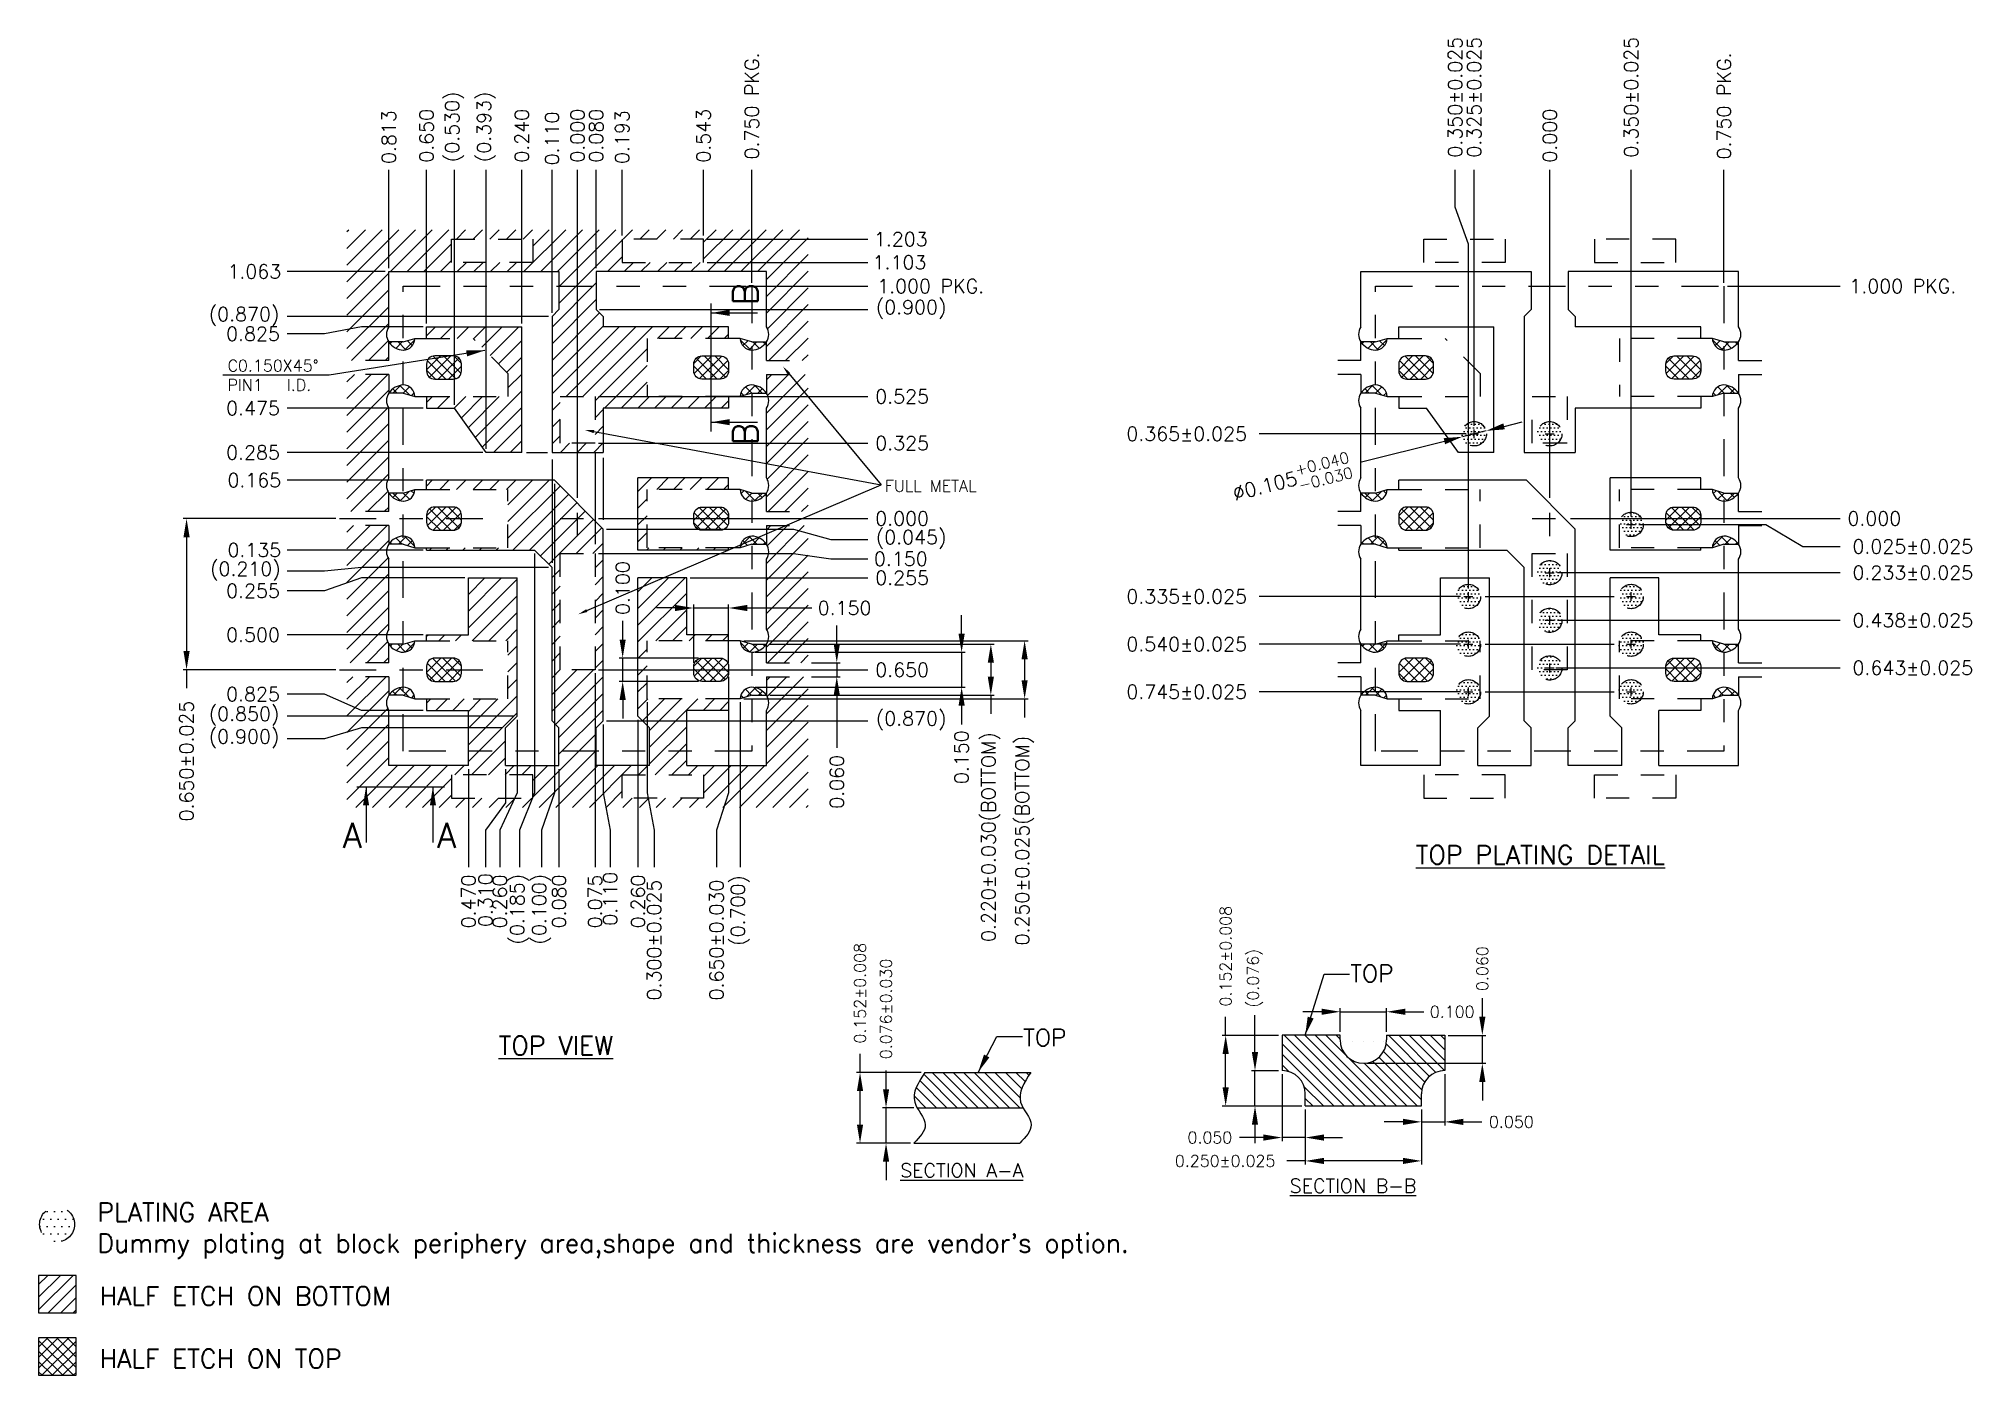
# Model space of a CAD drawing. Extents: x -2.32 to 6, y -3.69 to 2.06.
import ezdxf
from ezdxf import colors
from ezdxf.entities.mleader import LeaderData, LeaderLine
from ezdxf.enums import TextEntityAlignment as Align
from ezdxf.math import Vec2, Vec3

# ---------------------------------------------------------------- set-up
doc = ezdxf.new("R2010")
doc.units = 0
doc.header["$LTSCALE"] = 0.5
doc.header["$PDMODE"] = 98
for name, pattern in [('CENTER', [50.8, 31.75, -6.35, 6.35, -6.35]), ('HIDDEN', [0.375, 0.25, -0.125]), ('PHANTOM2', [31.75, 15.875, -3.175, 3.175, -3.175, 3.175, -3.175])]:
    doc.linetypes.add(name, pattern=pattern)
for name, color, linetype in [('1D', 4, 'Continuous'), ('BTM', 7, 'HIDDEN'), ('CEN', 2, 'CENTER'), ('DEF', 5, 'Continuous'), ('DIM', 3, 'Continuous'), ('HEB', 4, 'Continuous'), ('HET', 6, 'Continuous'), ('PKG', 1, 'PHANTOM2'), ('PLATE', 2, 'HIDDEN'), ('TB', 7, 'Continuous')]:
    doc.layers.add(name, color=color, linetype=linetype)
doc.styles.add('ADESK1', font='romans')
doc.styles.add('Chinese', font='', dxfattribs={"height": 5})
doc.styles.add('SIMPLEX', font='simplex.shx')
doc.styles.get("Standard").update_dxf_attribs({"font": 'txt', "bigfont": 'gbcbig.shx'})
doc.styles.get('Chinese').set_extended_font_data('SimSun')
doc.dimstyles.new('Standard4', dxfattribs={"dimtxt": 0.06, "dimasz": 0.08, "dimexe": 0.015, "dimexo": 0.015, "dimgap": 0.027, "dimtad": 0, "dimdec": 3, "dimzin": 1, "dimdsep": 46, "dimtxsty": 'SIMPLEX', "dimcen": 0.1905, "dimclrd": 256, "dimclre": 256, "dimclrt": 256, "dimadec": 0, "dimazin": 0, "dimtp": 0.03, "dimtm": 0.03, "dimtfac": 0.8, "dimtdec": 3, "dimtmove": 0, "dimatfit": 3, "dimfxl": 0.05, "dimtolj": 1, "dimtzin": 0, "dimlwd": -1, "dimlwe": -1, "dimarcsym": 0})

msp = doc.modelspace()

# ---------------------------------------------------------------- texts
at = {"ltscale": 0.1, "insert": (1.323, 0.1659), "char_height": 0.05, "attachment_point": 1, "style": 'SIMPLEX'}
msp.add_mtext_dynamic_manual_height_columns('FULL METAL', width=0.618565, gutter_width=12.5, heights=[0], dxfattribs=at)
at = {"ltscale": 0.1, "char_height": 0.06, "width": 0.674514, "attachment_point": 1, "style": 'Chinese'}
for s, insert in [('{\\Fsimplex|c134;\\LSECTION A-A}', (1.3887, -2.7736)), ('{\\Fsimplex|c0;\\LSECTION \\Fsimplex|c134;B\\Fsimplex|c0;-\\Fsimplex|c134;B}', (3.065, -2.8401))]:
    msp.add_mtext(s, dxfattribs=dict(at, insert=insert))
at = {"layer": '1D', "linetype": 'ByBlock', "style": 'SIMPLEX'}
for s, p in [('%%UTOP PLATING DETAIL', (3.6075, -1.4464)), ('%%UTOP VIEW', (-0.3402, -2.2671))]:
    msp.add_text(s, height=0.08, dxfattribs=at).set_placement(p, align=Align.MIDDLE_LEFT)
at = {"layer": '1D', "color": 0, "ltscale": 0.1, "style": 'SIMPLEX'}
for s, p in [('HALF ETCH ON BOTTOM', (-2.0577, -3.3442)), ('HALF ETCH ON TOP', (-2.0577, -3.6136))]:
    msp.add_text(s, height=0.08, rotation=360, dxfattribs=at).set_placement(p, align=Align.MIDDLE_LEFT)
at = {"layer": 'DIM', "ltscale": 0.3, "char_height": 0.106768, "attachment_point": 1, "rotation": 90}
for insert in [(0.6686, 0.9175), (0.6686, 0.3154)]:
    msp.add_mtext_dynamic_manual_height_columns('{\\Fsimplex|c134;B}', width=0.227273, gutter_width=0.1255, heights=[0], dxfattribs=dict(at, insert=insert))
at = {"layer": 'DIM', "ltscale": 0.1, "insert": (-1.5066, 0.683), "char_height": 0.05, "attachment_point": 1, "style": 'SIMPLEX'}
msp.add_mtext_dynamic_manual_height_columns('C0.150X45%%D\\PPIN1   I.D.', width=0.431812, gutter_width=12.5, heights=[0], dxfattribs=at)
at = {"layer": 'DIM', "ltscale": 0.3, "char_height": 0.106768, "attachment_point": 1}
for insert in [(-1.0101, -1.3093), (-0.6042, -1.3093)]:
    msp.add_mtext_dynamic_manual_height_columns('{\\Fsimplex|c134;A}', width=0.227273, gutter_width=0.1255, heights=[0], dxfattribs=dict(at, insert=insert))
at = {"layer": 'PLATE', "insert": (-2.0672, -2.943), "char_height": 0.08, "attachment_point": 1, "style": 'SIMPLEX'}
msp.add_mtext_dynamic_manual_height_columns("PLATING AREA \\PDummy plating at block periphery area,shape and thickness are vendor's option.", width=5.060536, gutter_width=12.5, heights=[0.2885], dxfattribs=at)
at = {"layer": 'TB', "style": 'ADESK1'}
for p in [(3.326, -1.9937), (1.9179, -2.2693)]:
    msp.add_text('TOP', height=0.07363, dxfattribs=at).set_placement(p)

# ---------------------------------------------------------------- blocks, each defined once
blk = doc.blocks.new('*D23')
at = {"layer": 'Defpoints', "color": 0, "ltscale": 0.1, "transparency": 16777216}
for p in [(426.8257, 83.4485), (426.9007, 83.4485), (428.0757, 83.4485)]:
    blk.add_point(p, dxfattribs=at)
at = {"layer": 'DIM', "ltscale": 0.1, "transparency": 16777216}
blk.add_line((426.9157, 83.4485), (428.0757, 83.4485), dxfattribs=at)
at = {"layer": 'DIM', "ltscale": 0.1, "transparency": 16777216, "insert": (428.2227, 83.4485), "char_height": 0.06, "attachment_point": 5, "style": 'SIMPLEX'}
blk.add_mtext('\\A1;0.000', dxfattribs=at)
blk = doc.blocks.new('*D24')
at = {"layer": 'Defpoints', "color": 0, "ltscale": 0.1, "transparency": 16777216}
for p in [(427.5757, 84.4485), (428.0757, 84.4485), (426.8257, 83.4485)]:
    blk.add_point(p, dxfattribs=at)
at = {"layer": 'DIM', "ltscale": 0.1, "transparency": 16777216}
blk.add_line((427.5907, 84.4485), (428.0757, 84.4485), dxfattribs=at)
at = {"layer": 'DIM', "color": 1, "ltscale": 0.1, "transparency": 16777216, "insert": (428.3456, 84.4485), "char_height": 0.06, "attachment_point": 5, "style": 'SIMPLEX'}
blk.add_mtext('\\A1;1.000 PKG.', dxfattribs=at)
blk = doc.blocks.new('*D25')
at = {"layer": 'Defpoints', "color": 0, "ltscale": 0.1, "transparency": 16777216}
for p in [(426.9057, 84.3485), (428.0757, 84.3485), (426.8257, 83.4485)]:
    blk.add_point(p, dxfattribs=at)
at = {"layer": 'DIM', "ltscale": 0.1, "transparency": 16777216}
blk.add_line((426.9207, 84.3485), (428.0757, 84.3485), dxfattribs=at)
at = {"layer": 'DIM', "ltscale": 0.1, "transparency": 16777216, "insert": (428.2613, 84.3485), "char_height": 0.06, "attachment_point": 5, "style": 'SIMPLEX'}
blk.add_mtext('\\A1;(0.900)', dxfattribs=at)
blk = doc.blocks.new('*D26')
at = {"layer": 'Defpoints', "color": 0, "ltscale": 0.1, "transparency": 16777216}
for p in [(426.1757, 84.2735), (425.5757, 84.2435), (426.8257, 83.4485)]:
    blk.add_point(p, dxfattribs=at)
at = {"layer": 'DIM', "ltscale": 0.1, "transparency": 16777216}
for p, q in [((425.8957, 84.2735), (425.7357, 84.2435)), ((426.1607, 84.2735), (425.8957, 84.2735)), ((425.7357, 84.2435), (425.5757, 84.2435))]:
    blk.add_line(p, q, dxfattribs=at)
at = {"layer": 'DIM', "ltscale": 0.1, "transparency": 16777216, "insert": (425.4287, 84.2435), "char_height": 0.06, "attachment_point": 5, "style": 'SIMPLEX'}
blk.add_mtext('\\A1;0.825', dxfattribs=at)
blk = doc.blocks.new('*D27')
at = {"layer": 'Defpoints', "color": 0, "ltscale": 0.1, "transparency": 16777216}
for p in [(425.5757, 83.9235), (426.1757, 83.9235), (426.8257, 83.4485)]:
    blk.add_point(p, dxfattribs=at)
at = {"layer": 'DIM', "ltscale": 0.1, "transparency": 16777216}
blk.add_line((426.1607, 83.9235), (425.5757, 83.9235), dxfattribs=at)
at = {"layer": 'DIM', "ltscale": 0.1, "transparency": 16777216, "insert": (425.4287, 83.9235), "char_height": 0.06, "attachment_point": 5, "style": 'SIMPLEX'}
blk.add_mtext('\\A1;0.475', dxfattribs=at)
blk = doc.blocks.new('*D28')
at = {"layer": 'Defpoints', "color": 0, "ltscale": 0.1, "transparency": 16777216}
for p in [(426.9007, 83.9735), (428.0757, 83.9735), (426.8257, 83.4485)]:
    blk.add_point(p, dxfattribs=at)
at = {"layer": 'DIM', "ltscale": 0.1, "transparency": 16777216}
blk.add_line((426.9157, 83.9735), (428.0757, 83.9735), dxfattribs=at)
at = {"layer": 'DIM', "ltscale": 0.1, "transparency": 16777216, "insert": (428.2227, 83.9735), "char_height": 0.06, "attachment_point": 5, "style": 'SIMPLEX'}
blk.add_mtext('\\A1;0.525', dxfattribs=at)
blk = doc.blocks.new('*D29')
at = {"layer": 'Defpoints', "color": 0, "ltscale": 0.1, "transparency": 16777216}
for p in [(426.9007, 83.7735), (428.0757, 83.7735), (426.8257, 83.4485)]:
    blk.add_point(p, dxfattribs=at)
at = {"layer": 'DIM', "ltscale": 0.1, "transparency": 16777216}
blk.add_line((426.9157, 83.7735), (428.0757, 83.7735), dxfattribs=at)
at = {"layer": 'DIM', "ltscale": 0.1, "transparency": 16777216, "insert": (428.2227, 83.7735), "char_height": 0.06, "attachment_point": 5, "style": 'SIMPLEX'}
blk.add_mtext('\\A1;0.325', dxfattribs=at)
blk = doc.blocks.new('*D30')
at = {"layer": 'Defpoints', "color": 0, "ltscale": 0.1, "transparency": 16777216}
for p in [(425.5757, 83.7335), (426.4329, 83.7335), (426.8257, 83.4485)]:
    blk.add_point(p, dxfattribs=at)
at = {"layer": 'DIM', "ltscale": 0.1, "transparency": 16777216}
blk.add_line((426.4179, 83.7335), (425.5757, 83.7335), dxfattribs=at)
at = {"layer": 'DIM', "ltscale": 0.1, "transparency": 16777216, "insert": (425.4287, 83.7335), "char_height": 0.06, "attachment_point": 5, "style": 'SIMPLEX'}
blk.add_mtext('\\A1;0.285', dxfattribs=at)
blk = doc.blocks.new('*D31')
at = {"layer": 'Defpoints', "color": 0, "ltscale": 0.1, "transparency": 16777216}
for p in [(426.8257, 83.4485), (425.5757, 83.3135), (426.1757, 83.3135)]:
    blk.add_point(p, dxfattribs=at)
at = {"layer": 'DIM', "ltscale": 0.1, "transparency": 16777216}
blk.add_line((426.1607, 83.3135), (425.5757, 83.3135), dxfattribs=at)
at = {"layer": 'DIM', "ltscale": 0.1, "transparency": 16777216, "insert": (425.4344, 83.3135), "char_height": 0.06, "attachment_point": 5, "style": 'SIMPLEX'}
blk.add_mtext('\\A1;0.135', dxfattribs=at)
blk = doc.blocks.new('*D32')
at = {"layer": 'Defpoints', "color": 0, "ltscale": 0.1, "transparency": 16777216}
for p in [(426.8257, 83.4485), (426.3557, 83.1935), (425.5757, 83.1374)]:
    blk.add_point(p, dxfattribs=at)
at = {"layer": 'DIM', "ltscale": 0.1, "transparency": 16777216}
for p, q in [((425.8957, 83.1935), (425.7357, 83.1374)), ((426.3407, 83.1935), (425.8957, 83.1935)), ((425.7357, 83.1374), (425.5757, 83.1374))]:
    blk.add_line(p, q, dxfattribs=at)
at = {"layer": 'DIM', "ltscale": 0.1, "transparency": 16777216, "insert": (425.4287, 83.1374), "char_height": 0.06, "attachment_point": 5, "style": 'SIMPLEX'}
blk.add_mtext('\\A1;0.255', dxfattribs=at)
blk = doc.blocks.new('*D33')
at = {"layer": 'Defpoints', "color": 0, "ltscale": 0.1, "transparency": 16777216}
for p in [(426.8257, 83.4485), (425.5757, 82.9485), (426.1757, 82.9485)]:
    blk.add_point(p, dxfattribs=at)
at = {"layer": 'DIM', "ltscale": 0.1, "transparency": 16777216}
blk.add_line((426.1607, 82.9485), (425.5757, 82.9485), dxfattribs=at)
at = {"layer": 'DIM', "ltscale": 0.1, "transparency": 16777216, "insert": (425.4287, 82.9485), "char_height": 0.06, "attachment_point": 5, "style": 'SIMPLEX'}
blk.add_mtext('\\A1;0.500', dxfattribs=at)
blk = doc.blocks.new('*D34')
at = {"layer": 'Defpoints', "color": 0, "ltscale": 0.1, "transparency": 16777216}
for p in [(426.8257, 83.4485), (425.5757, 82.6931), (426.1757, 82.6235)]:
    blk.add_point(p, dxfattribs=at)
at = {"layer": 'DIM', "ltscale": 0.1, "transparency": 16777216}
for p, q in [((425.7357, 82.6931), (425.5757, 82.6931)), ((425.8957, 82.6235), (425.7357, 82.6931)), ((426.1607, 82.6235), (425.8957, 82.6235))]:
    blk.add_line(p, q, dxfattribs=at)
at = {"layer": 'DIM', "ltscale": 0.1, "transparency": 16777216, "insert": (425.4287, 82.6931), "char_height": 0.06, "attachment_point": 5, "style": 'SIMPLEX'}
blk.add_mtext('\\A1;0.825', dxfattribs=at)
blk = doc.blocks.new('*D35')
at = {"layer": 'Defpoints', "color": 0, "ltscale": 0.1, "transparency": 16777216}
for p in [(426.8257, 83.4485), (426.5157, 82.5485), (425.5757, 82.5013)]:
    blk.add_point(p, dxfattribs=at)
at = {"layer": 'DIM', "ltscale": 0.1, "transparency": 16777216}
for p, q in [((425.8957, 82.5485), (425.7357, 82.5013)), ((426.5007, 82.5485), (425.8957, 82.5485)), ((425.7357, 82.5013), (425.5757, 82.5013))]:
    blk.add_line(p, q, dxfattribs=at)
at = {"layer": 'DIM', "ltscale": 0.1, "transparency": 16777216, "insert": (425.3901, 82.5013), "char_height": 0.06, "attachment_point": 5, "style": 'SIMPLEX'}
blk.add_mtext('\\A1;(0.900)', dxfattribs=at)
blk = doc.blocks.new('*D36')
at = {"layer": 'Defpoints', "color": 0, "ltscale": 0.1, "transparency": 16777216}
for p in [(427.3682, 84.551), (428.0757, 84.551), (426.8257, 83.4485)]:
    blk.add_point(p, dxfattribs=at)
at = {"layer": 'DIM', "ltscale": 0.1, "transparency": 16777216}
blk.add_line((427.3832, 84.551), (428.0757, 84.551), dxfattribs=at)
at = {"layer": 'DIM', "ltscale": 0.1, "transparency": 16777216, "insert": (428.2113, 84.551), "char_height": 0.06, "attachment_point": 5, "style": 'SIMPLEX'}
blk.add_mtext('\\A1;1.103', dxfattribs=at)
blk = doc.blocks.new('*D37')
at = {"layer": 'Defpoints', "color": 0, "ltscale": 0.1, "transparency": 16777216}
for p in [(427.3682, 84.651), (428.0757, 84.651), (426.8257, 83.4485)]:
    blk.add_point(p, dxfattribs=at)
at = {"layer": 'DIM', "ltscale": 0.1, "transparency": 16777216}
blk.add_line((427.3832, 84.651), (428.0757, 84.651), dxfattribs=at)
at = {"layer": 'DIM', "ltscale": 0.1, "transparency": 16777216, "insert": (428.217, 84.651), "char_height": 0.06, "attachment_point": 5, "style": 'SIMPLEX'}
blk.add_mtext('\\A1;1.203', dxfattribs=at)
blk = doc.blocks.new('*D38')
at = {"layer": 'Defpoints', "color": 0, "ltscale": 0.1, "transparency": 16777216}
for p in [(426.8257, 83.4485), (426.9357, 83.4035), (428.0757, 83.3589)]:
    blk.add_point(p, dxfattribs=at)
at = {"layer": 'DIM', "ltscale": 0.1, "transparency": 16777216}
for p, q in [((426.9507, 83.4035), (427.7557, 83.4035)), ((427.7557, 83.4035), (427.9157, 83.3589)), ((427.9157, 83.3589), (428.0757, 83.3589))]:
    blk.add_line(p, q, dxfattribs=at)
at = {"layer": 'DIM', "ltscale": 0.1, "transparency": 16777216, "insert": (428.2613, 83.3589), "char_height": 0.06, "attachment_point": 5, "style": 'SIMPLEX'}
blk.add_mtext('\\A1;(0.045)', dxfattribs=at)
blk = doc.blocks.new('*D39')
at = {"layer": 'Defpoints', "color": 0, "ltscale": 0.1, "transparency": 16777216}
for p in [(426.8257, 84.9485), (426.8257, 83.5235), (426.8257, 83.4485)]:
    blk.add_point(p, dxfattribs=at)
at = {"layer": 'DIM', "ltscale": 0.1, "transparency": 16777216}
blk.add_line((426.8257, 83.5385), (426.8257, 84.9485), dxfattribs=at)
at = {"layer": 'DIM', "ltscale": 0.1, "transparency": 16777216, "insert": (426.8257, 85.0955), "char_height": 0.06, "attachment_point": 5, "rotation": 90, "style": 'SIMPLEX'}
blk.add_mtext('\\A1;0.000', dxfattribs=at)
blk = doc.blocks.new('*D40')
at = {"layer": 'Defpoints', "color": 0, "ltscale": 0.1, "transparency": 16777216}
for p in [(427.5757, 84.9485), (427.5757, 84.4485), (426.8257, 83.4485)]:
    blk.add_point(p, dxfattribs=at)
at = {"layer": 'DIM', "ltscale": 0.1, "transparency": 16777216}
blk.add_line((427.5757, 84.4635), (427.5757, 84.9485), dxfattribs=at)
at = {"layer": 'DIM', "color": 1, "ltscale": 0.1, "transparency": 16777216, "insert": (427.5757, 85.224), "char_height": 0.06, "attachment_point": 5, "rotation": 90, "style": 'SIMPLEX'}
blk.add_mtext('\\A1;0.750 PKG.', dxfattribs=at)
blk = doc.blocks.new('*D41')
at = {"layer": 'Defpoints', "color": 0, "ltscale": 0.1, "transparency": 16777216}
for p in [(426.9057, 84.9485), (426.9057, 84.511), (426.8257, 83.4485)]:
    blk.add_point(p, dxfattribs=at)
at = {"layer": 'DIM', "ltscale": 0.1, "transparency": 16777216}
blk.add_line((426.9057, 84.526), (426.9057, 84.9485), dxfattribs=at)
at = {"layer": 'DIM', "ltscale": 0.1, "transparency": 16777216, "insert": (426.9057, 85.0955), "char_height": 0.06, "attachment_point": 5, "rotation": 90, "style": 'SIMPLEX'}
blk.add_mtext('\\A1;0.080', dxfattribs=at)
blk = doc.blocks.new('*D8')
at = {"layer": 'Defpoints', "color": 0, "ltscale": 0.1, "transparency": 16777216}
for p in [(427.0182, 84.9485), (427.0182, 84.651), (426.8257, 83.4485)]:
    blk.add_point(p, dxfattribs=at)
at = {"layer": 'DIM', "ltscale": 0.1, "transparency": 16777216}
blk.add_line((427.0182, 84.666), (427.0182, 84.9485), dxfattribs=at)
at = {"layer": 'DIM', "ltscale": 0.1, "transparency": 16777216, "insert": (427.0182, 85.0897), "char_height": 0.06, "attachment_point": 5, "rotation": 90, "style": 'SIMPLEX'}
blk.add_mtext('\\A1;0.193', dxfattribs=at)
blk = doc.blocks.new('*D9')
at = {"layer": 'Defpoints', "color": 0, "ltscale": 0.1, "transparency": 16777216}
for p in [(426.8257, 83.4485), (427.1257, 82.6735), (427.1557, 81.9485)]:
    blk.add_point(p, dxfattribs=at)
at = {"layer": 'DIM', "ltscale": 0.1, "transparency": 16777216}
for p, q in [((427.1257, 82.6585), (427.1257, 82.2685)), ((427.1257, 82.2685), (427.1557, 82.1085)), ((427.1557, 82.1085), (427.1557, 81.9485))]:
    blk.add_line(p, q, dxfattribs=at)
at = {"layer": 'DIM', "ltscale": 0.1, "transparency": 16777216, "insert": (427.1557, 81.6357), "char_height": 0.06, "attachment_point": 5, "rotation": 90, "style": 'SIMPLEX'}
blk.add_mtext('\\A1;0.300%%P0.025', dxfattribs=at)
blk = doc.blocks.new('*D10')
at = {"layer": 'Defpoints', "color": 0, "ltscale": 0.1, "transparency": 16777216}
for p in [(425.5757, 84.3185), (426.7157, 84.3185), (426.8257, 83.4485)]:
    blk.add_point(p, dxfattribs=at)
at = {"layer": 'DIM', "ltscale": 0.1, "transparency": 16777216}
blk.add_line((426.7007, 84.3185), (425.5757, 84.3185), dxfattribs=at)
at = {"layer": 'DIM', "ltscale": 0.1, "transparency": 16777216, "insert": (425.3901, 84.3185), "char_height": 0.06, "attachment_point": 5, "style": 'SIMPLEX'}
blk.add_mtext('\\A1;(0.870)', dxfattribs=at)
blk = doc.blocks.new('*D11')
at = {"layer": 'Defpoints', "color": 0, "ltscale": 0.1, "transparency": 16777216}
for p in [(426.7157, 84.9485), (426.7157, 84.3185), (426.8257, 83.4485)]:
    blk.add_point(p, dxfattribs=at)
at = {"layer": 'DIM', "ltscale": 0.1, "transparency": 16777216}
blk.add_line((426.7157, 84.3335), (426.7157, 84.9485), dxfattribs=at)
at = {"layer": 'DIM', "ltscale": 0.1, "transparency": 16777216, "insert": (426.7157, 85.084), "char_height": 0.06, "attachment_point": 5, "rotation": 90, "style": 'SIMPLEX'}
blk.add_mtext('\\A1;0.110', dxfattribs=at)
blk = doc.blocks.new('*D42')
at = {"layer": 'Defpoints', "color": 0, "ltscale": 0.1, "transparency": 16777216}
for p in [(426.8257, 83.4485), (427.5257, 82.6735), (427.5257, 81.9485)]:
    blk.add_point(p, dxfattribs=at)
at = {"layer": 'DIM', "ltscale": 0.1, "transparency": 16777216}
blk.add_line((427.5257, 82.6585), (427.5257, 81.9485), dxfattribs=at)
at = {"layer": 'DIM', "ltscale": 0.1, "transparency": 16777216, "insert": (427.5257, 81.7629), "char_height": 0.06, "attachment_point": 5, "rotation": 90, "style": 'SIMPLEX'}
blk.add_mtext('\\A1;(0.700)', dxfattribs=at)
blk = doc.blocks.new('*D12')
at = {"layer": 'Defpoints', "color": 0, "ltscale": 0.1, "transparency": 16777216}
for p in [(426.8257, 83.4485), (426.5657, 82.5985), (426.4911, 81.9485)]:
    blk.add_point(p, dxfattribs=at)
at = {"layer": 'DIM', "ltscale": 0.1, "transparency": 16777216}
for p, q in [((426.5657, 82.5835), (426.5657, 82.2685)), ((426.5657, 82.2685), (426.4911, 82.1085)), ((426.4911, 82.1085), (426.4911, 81.9485))]:
    blk.add_line(p, q, dxfattribs=at)
at = {"layer": 'DIM', "ltscale": 0.1, "transparency": 16777216, "insert": (426.4911, 81.8015), "char_height": 0.06, "attachment_point": 5, "rotation": 90, "style": 'SIMPLEX'}
blk.add_mtext('\\A1;0.260', dxfattribs=at)
blk = doc.blocks.new('*D13')
at = {"layer": 'Defpoints', "color": 0, "ltscale": 0.1, "transparency": 16777216}
for p in [(426.8257, 83.4485), (425.5757, 82.5985), (426.5657, 82.5985)]:
    blk.add_point(p, dxfattribs=at)
at = {"layer": 'DIM', "ltscale": 0.1, "transparency": 16777216}
blk.add_line((426.5507, 82.5985), (425.5757, 82.5985), dxfattribs=at)
at = {"layer": 'DIM', "ltscale": 0.1, "transparency": 16777216, "insert": (425.3901, 82.5985), "char_height": 0.06, "attachment_point": 5, "style": 'SIMPLEX'}
blk.add_mtext('\\A1;(0.850)', dxfattribs=at)
blk = doc.blocks.new('*D43')
at = {"layer": 'Defpoints', "color": 0, "ltscale": 0.1, "transparency": 16777216}
for p in [(426.4329, 84.9485), (426.4329, 83.7335), (426.8257, 83.4485)]:
    blk.add_point(p, dxfattribs=at)
at = {"layer": 'DIM', "ltscale": 0.1, "transparency": 16777216}
blk.add_line((426.4329, 83.7485), (426.4329, 84.9485), dxfattribs=at)
at = {"layer": 'DIM', "ltscale": 0.1, "transparency": 16777216, "insert": (426.4329, 85.134), "char_height": 0.06, "attachment_point": 5, "rotation": 90, "style": 'SIMPLEX'}
blk.add_mtext('\\A1;(0.393)', dxfattribs=at)
blk = doc.blocks.new('*D44')
at = {"layer": 'Defpoints', "color": 0, "ltscale": 0.1, "transparency": 16777216}
for p in [(426.5857, 84.9485), (426.5857, 84.2735), (426.8257, 83.4485)]:
    blk.add_point(p, dxfattribs=at)
at = {"layer": 'DIM', "ltscale": 0.1, "transparency": 16777216}
blk.add_line((426.5857, 84.2885), (426.5857, 84.9485), dxfattribs=at)
at = {"layer": 'DIM', "ltscale": 0.1, "transparency": 16777216, "insert": (426.5857, 85.0955), "char_height": 0.06, "attachment_point": 5, "rotation": 90, "style": 'SIMPLEX'}
blk.add_mtext('\\A1;0.240', dxfattribs=at)
blk = doc.blocks.new('*D45')
at = {"layer": 'Defpoints', "color": 0, "ltscale": 0.1, "transparency": 16777216}
for p in [(426.8257, 83.4485), (425.5757, 83.2225), (426.7157, 83.2385)]:
    blk.add_point(p, dxfattribs=at)
at = {"layer": 'DIM', "ltscale": 0.1, "transparency": 16777216}
for p, q in [((425.7357, 83.2225), (425.5757, 83.2225)), ((425.8957, 83.2385), (425.7357, 83.2225)), ((426.7007, 83.2385), (425.8957, 83.2385))]:
    blk.add_line(p, q, dxfattribs=at)
at = {"layer": 'DIM', "ltscale": 0.1, "transparency": 16777216, "insert": (425.3958, 83.2225), "char_height": 0.06, "attachment_point": 5, "style": 'SIMPLEX'}
blk.add_mtext('\\A1;(0.210)', dxfattribs=at)
blk = doc.blocks.new('*D46')
at = {"layer": 'Defpoints', "color": 0, "ltscale": 0.1, "transparency": 16777216}
for p in [(426.8257, 83.4485), (426.6407, 83.3135), (426.5754, 81.9485)]:
    blk.add_point(p, dxfattribs=at)
at = {"layer": 'DIM', "ltscale": 0.1, "transparency": 16777216}
for p, q in [((426.6407, 83.2985), (426.6407, 82.2685)), ((426.6407, 82.2685), (426.5754, 82.1085)), ((426.5754, 82.1085), (426.5754, 81.9485))]:
    blk.add_line(p, q, dxfattribs=at)
at = {"layer": 'DIM', "ltscale": 0.1, "transparency": 16777216, "insert": (426.5754, 81.7686), "char_height": 0.06, "attachment_point": 5, "rotation": 90, "style": 'SIMPLEX'}
blk.add_mtext('\\A1;(0.185)', dxfattribs=at)
blk = doc.blocks.new('*D47')
at = {"layer": 'Defpoints', "color": 0, "ltscale": 0.1, "transparency": 16777216}
for p in [(426.8257, 83.4485), (426.9007, 83.2985), (428.0757, 83.2757)]:
    blk.add_point(p, dxfattribs=at)
at = {"layer": 'DIM', "ltscale": 0.1, "transparency": 16777216}
for p, q in [((426.9157, 83.2985), (427.7557, 83.2985)), ((427.7557, 83.2985), (427.9157, 83.2757)), ((427.9157, 83.2757), (428.0757, 83.2757))]:
    blk.add_line(p, q, dxfattribs=at)
at = {"layer": 'DIM', "ltscale": 0.1, "transparency": 16777216, "insert": (428.217, 83.2757), "char_height": 0.06, "attachment_point": 5, "style": 'SIMPLEX'}
blk.add_mtext('\\A1;0.150', dxfattribs=at)
blk = doc.blocks.new('*D48')
at = {"layer": 'Defpoints', "color": 0, "ltscale": 0.1, "transparency": 16777216}
for p in [(426.8257, 83.4485), (426.9007, 82.7985), (428.0757, 82.7985)]:
    blk.add_point(p, dxfattribs=at)
at = {"layer": 'DIM', "ltscale": 0.1, "transparency": 16777216}
blk.add_line((426.9157, 82.7985), (428.0757, 82.7985), dxfattribs=at)
at = {"layer": 'DIM', "ltscale": 0.1, "transparency": 16777216, "insert": (428.2227, 82.7985), "char_height": 0.06, "attachment_point": 5, "style": 'SIMPLEX'}
blk.add_mtext('\\A1;0.650', dxfattribs=at)
blk = doc.blocks.new('*D14')
at = {"layer": 'Defpoints', "color": 0, "ltscale": 0.1, "transparency": 16777216}
for p in [(426.8257, 83.4485), (426.9007, 82.7985), (426.9007, 81.9485)]:
    blk.add_point(p, dxfattribs=at)
at = {"layer": 'DIM', "ltscale": 0.1, "transparency": 16777216}
blk.add_line((426.9007, 82.7835), (426.9007, 81.9485), dxfattribs=at)
at = {"layer": 'DIM', "ltscale": 0.1, "transparency": 16777216, "insert": (426.9007, 81.8015), "char_height": 0.06, "attachment_point": 5, "rotation": 90, "style": 'SIMPLEX'}
blk.add_mtext('\\A1;0.075', dxfattribs=at)
blk = doc.blocks.new('*D15')
at = {"layer": 'Defpoints', "color": 0, "ltscale": 0.1, "transparency": 16777216}
for p in [(426.8257, 83.4485), (426.9357, 82.5785), (428.0757, 82.5785)]:
    blk.add_point(p, dxfattribs=at)
at = {"layer": 'DIM', "ltscale": 0.1, "transparency": 16777216}
blk.add_line((426.9507, 82.5785), (428.0757, 82.5785), dxfattribs=at)
at = {"layer": 'DIM', "ltscale": 0.1, "transparency": 16777216, "insert": (428.2613, 82.5785), "char_height": 0.06, "attachment_point": 5, "style": 'SIMPLEX'}
blk.add_mtext('\\A1;(0.870)', dxfattribs=at)
blk = doc.blocks.new('*D16')
at = {"layer": 'Defpoints', "color": 0, "ltscale": 0.1, "transparency": 16777216}
for p in [(426.8257, 83.4485), (426.7457, 82.386), (426.7457, 81.9485)]:
    blk.add_point(p, dxfattribs=at)
at = {"layer": 'DIM', "ltscale": 0.1, "transparency": 16777216}
blk.add_line((426.7457, 82.371), (426.7457, 81.9485), dxfattribs=at)
at = {"layer": 'DIM', "ltscale": 0.1, "transparency": 16777216, "insert": (426.7457, 81.8015), "char_height": 0.06, "attachment_point": 5, "rotation": 90, "style": 'SIMPLEX'}
blk.add_mtext('\\A1;0.080', dxfattribs=at)
blk = doc.blocks.new('*D17')
at = {"layer": 'Defpoints', "color": 0, "ltscale": 0.1, "transparency": 16777216}
for p in [(426.8257, 83.4485), (426.9357, 82.5785), (426.9657, 81.9485)]:
    blk.add_point(p, dxfattribs=at)
at = {"layer": 'DIM', "ltscale": 0.1, "transparency": 16777216}
for p, q in [((426.9357, 82.5635), (426.9357, 82.2685)), ((426.9357, 82.2685), (426.9657, 82.1085)), ((426.9657, 82.1085), (426.9657, 81.9485))]:
    blk.add_line(p, q, dxfattribs=at)
at = {"layer": 'DIM', "ltscale": 0.1, "transparency": 16777216, "insert": (426.9657, 81.8129), "char_height": 0.06, "attachment_point": 5, "rotation": 90, "style": 'SIMPLEX'}
blk.add_mtext('\\A1;0.110', dxfattribs=at)
blk = doc.blocks.new('*D18')
at = {"layer": 'Defpoints', "color": 0, "ltscale": 0.1, "transparency": 16777216}
for p in [(426.8257, 83.4485), (426.5157, 82.5485), (425.5757, 82.5013)]:
    blk.add_point(p, dxfattribs=at)
at = {"layer": 'DIM', "ltscale": 0.1, "transparency": 16777216}
for p, q in [((425.8957, 82.5485), (425.7357, 82.5013)), ((426.5007, 82.5485), (425.8957, 82.5485)), ((425.7357, 82.5013), (425.5757, 82.5013))]:
    blk.add_line(p, q, dxfattribs=at)
at = {"layer": 'DIM', "ltscale": 0.1, "transparency": 16777216, "insert": (425.3901, 82.5013), "char_height": 0.06, "attachment_point": 5, "style": 'SIMPLEX'}
blk.add_mtext('\\A1;(0.900)', dxfattribs=at)
blk = doc.blocks.new('*D19')
at = {"layer": 'Defpoints', "color": 0, "ltscale": 0.1, "transparency": 16777216}
for p in [(426.8257, 83.4485), (426.5157, 82.386), (426.4294, 81.9485)]:
    blk.add_point(p, dxfattribs=at)
at = {"layer": 'DIM', "ltscale": 0.1, "transparency": 16777216}
for p, q in [((426.5157, 82.371), (426.5157, 82.226)), ((426.5157, 82.226), (426.4294, 82.1085)), ((426.4294, 82.1085), (426.4294, 81.9485))]:
    blk.add_line(p, q, dxfattribs=at)
at = {"layer": 'DIM', "ltscale": 0.1, "transparency": 16777216, "insert": (426.4294, 81.8072), "char_height": 0.06, "attachment_point": 5, "rotation": 90, "style": 'SIMPLEX'}
blk.add_mtext('\\A1;0.310', dxfattribs=at)
blk = doc.blocks.new('*D20')
at = {"layer": 'Defpoints', "color": 0, "ltscale": 0.1, "transparency": 16777216}
for p in [(426.8257, 83.4485), (426.3557, 82.386), (426.3557, 81.9485)]:
    blk.add_point(p, dxfattribs=at)
at = {"layer": 'DIM', "ltscale": 0.1, "transparency": 16777216}
blk.add_line((426.3557, 82.371), (426.3557, 81.9485), dxfattribs=at)
at = {"layer": 'DIM', "ltscale": 0.1, "transparency": 16777216, "insert": (426.3557, 81.8015), "char_height": 0.06, "attachment_point": 5, "rotation": 90, "style": 'SIMPLEX'}
blk.add_mtext('\\A1;0.470', dxfattribs=at)
blk = doc.blocks.new('*D49')
at = {"layer": 'Defpoints', "color": 0, "ltscale": 0.1, "transparency": 16777216}
for p in [(426.0132, 84.9485), (426.0132, 84.511), (426.8257, 83.4485)]:
    blk.add_point(p, dxfattribs=at)
at = {"layer": 'DIM', "ltscale": 0.1, "transparency": 16777216}
blk.add_line((426.0132, 84.526), (426.0132, 84.9485), dxfattribs=at)
at = {"layer": 'DIM', "ltscale": 0.1, "transparency": 16777216, "insert": (426.0132, 85.0897), "char_height": 0.06, "attachment_point": 5, "rotation": 90, "style": 'SIMPLEX'}
blk.add_mtext('\\A1;0.813', dxfattribs=at)
blk = doc.blocks.new('*D50')
at = {"layer": 'Defpoints', "color": 0, "ltscale": 0.1, "transparency": 16777216}
for p in [(425.5757, 84.511), (426.0132, 84.511), (426.8257, 83.4485)]:
    blk.add_point(p, dxfattribs=at)
at = {"layer": 'DIM', "ltscale": 0.1, "transparency": 16777216}
blk.add_line((425.9982, 84.511), (425.5757, 84.511), dxfattribs=at)
at = {"layer": 'DIM', "ltscale": 0.1, "transparency": 16777216, "insert": (425.4344, 84.511), "char_height": 0.06, "attachment_point": 5, "style": 'SIMPLEX'}
blk.add_mtext('\\A1;1.063', dxfattribs=at)
blk = doc.blocks.new('*D21')
at = {"layer": 'Defpoints', "color": 0, "ltscale": 0.1, "transparency": 16777216}
for p in [(426.1757, 84.9485), (426.1757, 84.2735), (426.8257, 83.4485)]:
    blk.add_point(p, dxfattribs=at)
at = {"layer": 'DIM', "ltscale": 0.1, "transparency": 16777216}
blk.add_line((426.1757, 84.2885), (426.1757, 84.9485), dxfattribs=at)
at = {"layer": 'DIM', "ltscale": 0.1, "transparency": 16777216, "insert": (426.1757, 85.0955), "char_height": 0.06, "attachment_point": 5, "rotation": 90, "style": 'SIMPLEX'}
blk.add_mtext('\\A1;0.650', dxfattribs=at)
blk = doc.blocks.new('*D51')
at = {"layer": 'Defpoints', "color": 0, "ltscale": 0.1, "transparency": 16777216}
for p in [(426.8257, 83.4485), (427.0857, 82.5985), (427.0857, 81.9485)]:
    blk.add_point(p, dxfattribs=at)
at = {"layer": 'DIM', "ltscale": 0.1, "transparency": 16777216}
blk.add_line((427.0857, 82.5835), (427.0857, 81.9485), dxfattribs=at)
at = {"layer": 'DIM', "ltscale": 0.1, "transparency": 16777216, "insert": (427.0857, 81.8015), "char_height": 0.06, "attachment_point": 5, "rotation": 90, "style": 'SIMPLEX'}
blk.add_mtext('\\A1;0.260', dxfattribs=at)
blk = doc.blocks.new('*D52')
at = {"layer": 'Defpoints', "color": 0, "ltscale": 0.1, "transparency": 16777216}
for p in [(426.2957, 84.9485), (426.2957, 83.9235), (426.8257, 83.4485)]:
    blk.add_point(p, dxfattribs=at)
at = {"layer": 'DIM', "ltscale": 0.1, "transparency": 16777216}
blk.add_line((426.2957, 83.9385), (426.2957, 84.9485), dxfattribs=at)
at = {"layer": 'DIM', "ltscale": 0.1, "transparency": 16777216, "insert": (426.2957, 85.134), "char_height": 0.06, "attachment_point": 5, "rotation": 90, "style": 'SIMPLEX'}
blk.add_mtext('\\A1;(0.530)', dxfattribs=at)
blk = doc.blocks.new('*D53')
at = {"layer": 'Defpoints', "color": 0, "ltscale": 0.1, "transparency": 16777216}
for p in [(427.5257, 82.9235), (427.5257, 82.6735), (428.7499, 82.6735)]:
    blk.add_point(p, dxfattribs=at)
at = {"layer": 'DIM', "ltscale": 0.1, "transparency": 16777216}
for p, q in [((427.5407, 82.9235), (428.7649, 82.9235)), ((428.7499, 82.8435), (428.7499, 82.7535)), ((427.5407, 82.6735), (428.7649, 82.6735)), ((428.7499, 82.6735), (428.7499, 82.5935))]:
    blk.add_line(p, q, dxfattribs=at)
for points in [[(428.7365, 82.8435), (428.7632, 82.8435), (428.7499, 82.9235)], [(428.7365, 82.7535), (428.7632, 82.7535), (428.7499, 82.6735)]]:
    blk.add_solid(points, dxfattribs=at)
at = {"layer": 'DIM', "ltscale": 0.1, "transparency": 16777216, "insert": (428.7499, 82.0636), "char_height": 0.06, "attachment_point": 5, "rotation": 90, "style": 'SIMPLEX'}
blk.add_mtext('\\A1;0.250%%P0.025(BOTTOM)', dxfattribs=at)
blk = doc.blocks.new('*D54')
at = {"layer": 'Defpoints', "color": 0, "ltscale": 0.1, "transparency": 16777216}
for p in [(427.8182, 82.8285), (427.8182, 82.7685), (427.9414, 82.7685)]:
    blk.add_point(p, dxfattribs=at)
at = {"layer": 'DIM', "ltscale": 0.1, "transparency": 16777216}
for p, q in [((427.9414, 82.9085), (427.9414, 82.9885)), ((427.8332, 82.8285), (427.9564, 82.8285)), ((427.9414, 82.8285), (427.9414, 82.7685)), ((427.8332, 82.7685), (427.9564, 82.7685)), ((427.9414, 82.6885), (427.9414, 82.463))]:
    blk.add_line(p, q, dxfattribs=at)
for points in [[(427.9281, 82.9085), (427.9547, 82.9085), (427.9414, 82.8285)], [(427.9281, 82.6885), (427.9547, 82.6885), (427.9414, 82.7685)]]:
    blk.add_solid(points, dxfattribs=at)
at = {"layer": 'DIM', "ltscale": 0.1, "transparency": 16777216, "insert": (427.9414, 82.316), "char_height": 0.06, "attachment_point": 5, "rotation": 90, "style": 'SIMPLEX'}
blk.add_mtext('\\A1;0.060', dxfattribs=at)
blk = doc.blocks.new('*D55')
at = {"layer": 'Defpoints', "color": 0, "ltscale": 0.1, "transparency": 16777216}
for p in [(427.5757, 82.8735), (427.5757, 82.7235), (428.4787, 82.7235)]:
    blk.add_point(p, dxfattribs=at)
at = {"layer": 'DIM', "ltscale": 0.1, "transparency": 16777216}
for p, q in [((428.4787, 82.9535), (428.4787, 83.0335)), ((427.5907, 82.8735), (428.4937, 82.8735)), ((428.4787, 82.8735), (428.4787, 82.7235)), ((427.5907, 82.7235), (428.4937, 82.7235)), ((428.4787, 82.6435), (428.4787, 82.5635))]:
    blk.add_line(p, q, dxfattribs=at)
for points in [[(428.4654, 82.9535), (428.492, 82.9535), (428.4787, 82.8735)], [(428.4654, 82.6435), (428.492, 82.6435), (428.4787, 82.7235)]]:
    blk.add_solid(points, dxfattribs=at)
at = {"layer": 'DIM', "ltscale": 0.1, "transparency": 16777216, "insert": (428.4787, 82.4222), "char_height": 0.06, "attachment_point": 5, "rotation": 90, "style": 'SIMPLEX'}
blk.add_mtext('\\A1;0.150', dxfattribs=at)
blk = doc.blocks.new('*D22')
at = {"layer": 'Defpoints', "color": 0, "ltscale": 0.1, "transparency": 16777216}
for p in [(427.6382, 82.9085), (427.6382, 82.6885), (428.6045, 82.6885)]:
    blk.add_point(p, dxfattribs=at)
at = {"layer": 'DIM', "ltscale": 0.1, "transparency": 16777216}
for p, q in [((427.6532, 82.9085), (428.6195, 82.9085)), ((428.6045, 82.8285), (428.6045, 82.7685)), ((427.6532, 82.6885), (428.6195, 82.6885)), ((428.6045, 82.6885), (428.6045, 82.6085))]:
    blk.add_line(p, q, dxfattribs=at)
for points in [[(428.5912, 82.8285), (428.6179, 82.8285), (428.6045, 82.9085)], [(428.5912, 82.7685), (428.6179, 82.7685), (428.6045, 82.6885)]]:
    blk.add_solid(points, dxfattribs=at)
at = {"layer": 'DIM', "ltscale": 0.1, "transparency": 16777216, "insert": (428.6045, 82.0786), "char_height": 0.06, "attachment_point": 5, "rotation": 90, "style": 'SIMPLEX'}
blk.add_mtext('\\A1;0.220%%P0.030(BOTTOM)', dxfattribs=at)
blk = doc.blocks.new('*D56')
at = {"layer": 'Defpoints', "color": 0, "ltscale": 0.1, "transparency": 16777216}
for p in [(427.3607, 82.8485), (427.0198, 82.7485), (427.3607, 82.7485)]:
    blk.add_point(p, dxfattribs=at)
at = {"layer": 'DIM', "ltscale": 0.1, "transparency": 16777216}
for p, q in [((427.0198, 82.9285), (427.0198, 83.0085)), ((427.3457, 82.8485), (427.0048, 82.8485)), ((427.0198, 82.7485), (427.0198, 82.8485)), ((427.3457, 82.7485), (427.0048, 82.7485)), ((427.0198, 82.6685), (427.0198, 82.5885))]:
    blk.add_line(p, q, dxfattribs=at)
for points in [[(427.0065, 82.9285), (427.0331, 82.9285), (427.0198, 82.8485)], [(427.0065, 82.6685), (427.0331, 82.6685), (427.0198, 82.7485)]]:
    blk.add_solid(points, dxfattribs=at)
at = {"layer": 'DIM', "ltscale": 0.1, "transparency": 16777216, "insert": (427.0198, 83.1497), "char_height": 0.06, "attachment_point": 5, "rotation": 90, "style": 'SIMPLEX'}
blk.add_mtext('\\A1;0.100', dxfattribs=at)
blk = doc.blocks.new('*D57')
at = {"layer": 'Defpoints', "color": 0, "ltscale": 0.1, "transparency": 16777216}
for p in [(425.1427, 83.4485), (425.8007, 83.4485), (425.8007, 82.7985)]:
    blk.add_point(p, dxfattribs=at)
at = {"layer": 'DIM', "ltscale": 0.1, "transparency": 16777216}
for p, q in [((425.7857, 83.4485), (425.1277, 83.4485)), ((425.1427, 83.3685), (425.1427, 82.8785)), ((425.7857, 82.7985), (425.1277, 82.7985)), ((425.1427, 82.7985), (425.1427, 82.7185))]:
    blk.add_line(p, q, dxfattribs=at)
for points in [[(425.1294, 83.3685), (425.156, 83.3685), (425.1427, 83.4485)], [(425.1294, 82.8785), (425.156, 82.8785), (425.1427, 82.7985)]]:
    blk.add_solid(points, dxfattribs=at)
at = {"layer": 'DIM', "ltscale": 0.1, "transparency": 16777216, "insert": (425.1427, 82.4057), "char_height": 0.06, "attachment_point": 5, "rotation": 90, "style": 'SIMPLEX'}
blk.add_mtext('\\A1;0.650%%P0.025', dxfattribs=at)
blk = doc.blocks.new('*D58')
at = {"layer": 'Defpoints', "color": 0, "ltscale": 0.1, "transparency": 16777216}
for p in [(427.4757, 83.0641), (427.3257, 82.8135), (427.4757, 82.8135)]:
    blk.add_point(p, dxfattribs=at)
at = {"layer": 'DIM', "ltscale": 0.1, "transparency": 16777216}
for p, q in [((427.2457, 83.0641), (427.1657, 83.0641)), ((427.3257, 82.8285), (427.3257, 83.0791)), ((427.3257, 83.0641), (427.4757, 83.0641)), ((427.4757, 82.8285), (427.4757, 83.0791)), ((427.5557, 83.0641), (427.8336, 83.0641))]:
    blk.add_line(p, q, dxfattribs=at)
for points in [[(427.2457, 83.0774), (427.2457, 83.0507), (427.3257, 83.0641)], [(427.5557, 83.0774), (427.5557, 83.0507), (427.4757, 83.0641)]]:
    blk.add_solid(points, dxfattribs=at)
at = {"layer": 'DIM', "ltscale": 0.1, "transparency": 16777216, "insert": (427.9749, 83.0641), "char_height": 0.06, "attachment_point": 5, "style": 'SIMPLEX'}
blk.add_mtext('\\A1;0.150', dxfattribs=at)
blk = doc.blocks.new('*D59')
at = {"layer": 'Defpoints', "color": 0, "ltscale": 0.1, "transparency": 16777216}
for p in [(426.8257, 83.4485), (427.2957, 83.1935), (428.0757, 83.1935)]:
    blk.add_point(p, dxfattribs=at)
at = {"layer": 'DIM', "ltscale": 0.1, "transparency": 16777216}
blk.add_line((427.3107, 83.1935), (428.0757, 83.1935), dxfattribs=at)
at = {"layer": 'DIM', "ltscale": 0.1, "transparency": 16777216, "insert": (428.2227, 83.1935), "char_height": 0.06, "attachment_point": 5, "style": 'SIMPLEX'}
blk.add_mtext('\\A1;0.255', dxfattribs=at)
blk = doc.blocks.new('*D0')
at = {"linetype": 'ByBlock', "ltscale": 0.1, "transparency": 16777216}
for p, q in [((428.1534, 80.9941), (428.1534, 81.0741)), ((428.2724, 80.9141), (428.1384, 80.9141)), ((428.1534, 80.7621), (428.1534, 80.9141)), ((428.2583, 80.7621), (428.1384, 80.7621)), ((428.1534, 80.6821), (428.1534, 80.6021))]:
    blk.add_line(p, q, dxfattribs=at)
at = {"ltscale": 0.1, "transparency": 16777216}
for points in [[(428.1401, 80.9941), (428.1668, 80.9941), (428.1534, 80.9141)], [(428.1401, 80.6821), (428.1668, 80.6821), (428.1534, 80.7621)]]:
    blk.add_solid(points, dxfattribs=at)
at = {"layer": 'Defpoints', "color": 0, "ltscale": 0.1, "transparency": 16777216}
for p in [(428.2874, 80.9141), (428.1534, 80.7621), (428.2733, 80.7621)]:
    blk.add_point(p, dxfattribs=at)
at = {"ltscale": 0.1, "transparency": 16777216, "insert": (428.1534, 81.3392), "char_height": 0.05, "attachment_point": 5, "rotation": 90, "style": 'SIMPLEX'}
blk.add_mtext('\\A1;0.076%%P0.030', dxfattribs=at)
blk = doc.blocks.new('*D1')
at = {"linetype": 'ByBlock', "ltscale": 0.1, "transparency": 16777216}
for p, q in [((428.0415, 81.0661), (428.0415, 81.1461)), ((428.3053, 81.0661), (428.0265, 81.0661)), ((428.0415, 80.8421), (428.0415, 80.9861)), ((428.2583, 80.7621), (428.0265, 80.7621))]:
    blk.add_line(p, q, dxfattribs=at)
at = {"ltscale": 0.1, "transparency": 16777216}
for points in [[(428.0281, 80.9861), (428.0548, 80.9861), (428.0415, 81.0661)], [(428.0281, 80.8421), (428.0548, 80.8421), (428.0415, 80.7621)]]:
    blk.add_solid(points, dxfattribs=at)
at = {"layer": 'Defpoints', "color": 0, "ltscale": 0.1, "transparency": 16777216}
for p in [(428.0415, 81.0661), (428.3203, 81.0661), (428.2733, 80.7621)]:
    blk.add_point(p, dxfattribs=at)
at = {"ltscale": 0.1, "transparency": 16777216, "insert": (428.0415, 81.4065), "char_height": 0.05, "attachment_point": 5, "rotation": 90, "style": 'SIMPLEX'}
blk.add_mtext('\\A1;0.152%%P0.008', dxfattribs=at)
blk = doc.blocks.new('*D2')
at = {"linetype": 'ByBlock', "ltscale": 0.1, "transparency": 16777216}
for p, q in [((429.7414, 81.1536), (429.7414, 81.3121)), ((429.843, 81.0736), (429.7264, 81.0736)), ((429.7414, 80.9216), (429.7414, 81.0736)), ((429.943, 80.9216), (429.7264, 80.9216)), ((429.7414, 80.8416), (429.7414, 80.7616))]:
    blk.add_line(p, q, dxfattribs=at)
at = {"ltscale": 0.1, "transparency": 16777216}
for points in [[(429.728, 81.1536), (429.7547, 81.1536), (429.7414, 81.0736)], [(429.728, 80.8416), (429.7547, 80.8416), (429.7414, 80.9216)]]:
    blk.add_solid(points, dxfattribs=at)
at = {"layer": 'Defpoints', "color": 0, "ltscale": 0.1, "transparency": 16777216}
for p in [(429.7414, 81.0736), (429.858, 81.0736), (429.958, 80.9216)]:
    blk.add_point(p, dxfattribs=at)
at = {"ltscale": 0.1, "transparency": 16777216, "insert": (429.7414, 81.4713), "char_height": 0.05, "attachment_point": 5, "rotation": 90, "style": 'SIMPLEX'}
blk.add_mtext('\\A1;(0.076)', dxfattribs=at)
blk = doc.blocks.new('*D3')
at = {"linetype": 'ByBlock', "ltscale": 0.1, "transparency": 16777216}
for p, q in [((430.028, 81.3271), (429.948, 81.3271)), ((430.108, 81.2406), (430.108, 81.3421)), ((430.108, 81.3271), (430.308, 81.3271)), ((430.308, 81.2406), (430.308, 81.3421)), ((430.388, 81.3271), (430.468, 81.3271))]:
    blk.add_line(p, q, dxfattribs=at)
at = {"ltscale": 0.1, "transparency": 16777216}
for points in [[(430.028, 81.3404), (430.028, 81.3138), (430.108, 81.3271)], [(430.388, 81.3404), (430.388, 81.3138), (430.308, 81.3271)]]:
    blk.add_solid(points, dxfattribs=at)
at = {"layer": 'Defpoints', "color": 0, "ltscale": 0.1, "transparency": 16777216}
for p in [(430.308, 81.3271), (430.108, 81.2256), (430.308, 81.2256)]:
    blk.add_point(p, dxfattribs=at)
at = {"ltscale": 0.1, "transparency": 16777216, "insert": (430.5903, 81.3271), "char_height": 0.05, "attachment_point": 5, "style": 'SIMPLEX'}
blk.add_mtext('\\A1;0.100', dxfattribs=at)
blk = doc.blocks.new('*D4')
at = {"linetype": 'ByBlock', "ltscale": 0.1, "transparency": 16777216}
for p, q in [((429.858, 81.0586), (429.858, 80.771)), ((429.958, 80.9066), (429.958, 80.771)), ((429.778, 80.786), (429.6742, 80.786)), ((429.958, 80.786), (429.858, 80.786)), ((430.038, 80.786), (430.118, 80.786))]:
    blk.add_line(p, q, dxfattribs=at)
at = {"ltscale": 0.1, "transparency": 16777216}
for points in [[(429.778, 80.7993), (429.778, 80.7727), (429.858, 80.786)], [(430.038, 80.7993), (430.038, 80.7727), (429.958, 80.786)]]:
    blk.add_solid(points, dxfattribs=at)
at = {"layer": 'Defpoints', "color": 0, "ltscale": 0.1, "transparency": 16777216}
for p in [(429.858, 81.0736), (429.958, 80.9216), (429.958, 80.786)]:
    blk.add_point(p, dxfattribs=at)
at = {"ltscale": 0.1, "transparency": 16777216, "insert": (429.5472, 80.786), "char_height": 0.05, "attachment_point": 5, "style": 'SIMPLEX'}
blk.add_mtext('\\A1;0.050', dxfattribs=at)
blk = doc.blocks.new('*D5')
at = {"linetype": 'ByBlock', "ltscale": 0.1, "transparency": 16777216}
for p, q in [((429.958, 80.9066), (429.958, 80.6704)), ((430.458, 80.9066), (430.458, 80.6704)), ((429.958, 80.6854), (429.878, 80.6854)), ((430.378, 80.6854), (430.038, 80.6854))]:
    blk.add_line(p, q, dxfattribs=at)
at = {"ltscale": 0.1, "transparency": 16777216}
for points in [[(430.038, 80.6987), (430.038, 80.6721), (429.958, 80.6854)], [(430.378, 80.6987), (430.378, 80.6721), (430.458, 80.6854)]]:
    blk.add_solid(points, dxfattribs=at)
at = {"layer": 'Defpoints', "color": 0, "ltscale": 0.1, "transparency": 16777216}
for p in [(429.958, 80.9216), (430.458, 80.9216), (430.458, 80.6854)]:
    blk.add_point(p, dxfattribs=at)
at = {"ltscale": 0.1, "transparency": 16777216, "insert": (429.6129, 80.6854), "char_height": 0.05, "attachment_point": 5, "style": 'SIMPLEX'}
blk.add_mtext('\\A1;0.250%%P0.025', dxfattribs=at)
blk = doc.blocks.new('*D6')
at = {"linetype": 'ByBlock', "ltscale": 0.1, "transparency": 16777216}
for p, q in [((429.6152, 81.2256), (429.6152, 81.3056)), ((429.843, 81.2256), (429.6002, 81.2256)), ((429.6152, 81.0016), (429.6152, 81.1456)), ((429.943, 80.9216), (429.6002, 80.9216))]:
    blk.add_line(p, q, dxfattribs=at)
at = {"ltscale": 0.1, "transparency": 16777216}
for points in [[(429.6019, 81.1456), (429.6286, 81.1456), (429.6152, 81.2256)], [(429.6019, 81.0016), (429.6286, 81.0016), (429.6152, 80.9216)]]:
    blk.add_solid(points, dxfattribs=at)
at = {"layer": 'Defpoints', "color": 0, "ltscale": 0.1, "transparency": 16777216}
for p in [(429.6152, 81.2256), (429.858, 81.2256), (429.958, 80.9216)]:
    blk.add_point(p, dxfattribs=at)
at = {"ltscale": 0.1, "transparency": 16777216, "insert": (429.6152, 81.566), "char_height": 0.05, "attachment_point": 5, "rotation": 90, "style": 'SIMPLEX'}
blk.add_mtext('\\A1;0.152%%P0.008', dxfattribs=at)
blk = doc.blocks.new('*D7')
at = {"linetype": 'ByBlock', "ltscale": 0.1, "transparency": 16777216}
for p, q in [((430.72, 81.3056), (430.72, 81.3856)), ((430.573, 81.2256), (430.735, 81.2256)), ((430.72, 81.1056), (430.72, 81.2256)), ((430.223, 81.1056), (430.735, 81.1056)), ((430.72, 81.0256), (430.72, 80.9456))]:
    blk.add_line(p, q, dxfattribs=at)
at = {"ltscale": 0.1, "transparency": 16777216}
for points in [[(430.7067, 81.3056), (430.7333, 81.3056), (430.72, 81.2256)], [(430.7067, 81.0256), (430.7333, 81.0256), (430.72, 81.1056)]]:
    blk.add_solid(points, dxfattribs=at)
at = {"layer": 'Defpoints', "color": 0, "ltscale": 0.1, "transparency": 16777216}
for p in [(430.558, 81.2256), (430.72, 81.2256), (430.208, 81.1056)]:
    blk.add_point(p, dxfattribs=at)
at = {"ltscale": 0.1, "transparency": 16777216, "insert": (430.72, 81.5126), "char_height": 0.05, "attachment_point": 5, "rotation": 90, "style": 'SIMPLEX'}
blk.add_mtext('\\A1;0.060', dxfattribs=at)
blk = doc.blocks.new('*D60')
at = {"layer": 'Defpoints', "color": 0, "ltscale": 0.1, "transparency": 16777216}
for p in [(427.3682, 84.9485), (427.3682, 84.651), (426.8257, 83.4485)]:
    blk.add_point(p, dxfattribs=at)
at = {"layer": 'DIM', "ltscale": 0.1, "transparency": 16777216}
blk.add_line((427.3682, 84.666), (427.3682, 84.9485), dxfattribs=at)
at = {"layer": 'DIM', "ltscale": 0.1, "transparency": 16777216, "insert": (427.3682, 85.0955), "char_height": 0.06, "attachment_point": 5, "rotation": 90, "style": 'SIMPLEX'}
blk.add_mtext('\\A1;0.543', dxfattribs=at)
blk = doc.blocks.new('*D61')
at = {"layer": 'Defpoints', "color": 0, "ltscale": 0.1, "transparency": 16777216}
for p in [(425.5757, 83.6135), (426.1757, 83.6135), (426.8257, 83.4485)]:
    blk.add_point(p, dxfattribs=at)
at = {"layer": 'DIM', "ltscale": 0.1, "transparency": 16777216}
blk.add_line((426.1607, 83.6135), (425.5757, 83.6135), dxfattribs=at)
at = {"layer": 'DIM', "ltscale": 0.1, "transparency": 16777216, "insert": (425.4344, 83.6135), "char_height": 0.06, "attachment_point": 5, "style": 'SIMPLEX'}
blk.add_mtext('\\A1;0.165', dxfattribs=at)
blk = doc.blocks.new('*D62')
at = {"layer": 'Defpoints', "color": 0, "ltscale": 0.1, "transparency": 16777216}
for p in [(431.7601, 84.9485), (431.7601, 84.4485), (431.0101, 83.4485)]:
    blk.add_point(p, dxfattribs=at)
at = {"layer": 'DIM', "ltscale": 0.1, "transparency": 16777216}
blk.add_line((431.7601, 84.4635), (431.7601, 84.9485), dxfattribs=at)
at = {"layer": 'DIM', "ltscale": 0.1, "transparency": 16777216, "insert": (431.7601, 85.224), "char_height": 0.06, "attachment_point": 5, "rotation": 90, "style": 'SIMPLEX'}
blk.add_mtext('\\A1;{\\C1;0.750 PKG.}', dxfattribs=at)
blk = doc.blocks.new('*D63')
at = {"layer": 'Defpoints', "color": 0, "ltscale": 0.1, "transparency": 16777216}
for p in [(431.7601, 84.4485), (432.2601, 84.4485), (431.0101, 83.4485)]:
    blk.add_point(p, dxfattribs=at)
at = {"layer": 'DIM', "ltscale": 0.1, "transparency": 16777216}
blk.add_line((431.7751, 84.4485), (432.2601, 84.4485), dxfattribs=at)
at = {"layer": 'DIM', "ltscale": 0.1, "transparency": 16777216, "insert": (432.5299, 84.4485), "char_height": 0.06, "attachment_point": 5, "style": 'SIMPLEX'}
blk.add_mtext('\\A1;{\\C1;1.000 PKG.}', dxfattribs=at)
blk = doc.blocks.new('*D64')
at = {"layer": 'Defpoints', "color": 0, "ltscale": 0.1, "transparency": 16777216}
for p in [(431.0101, 84.9485), (431.0101, 83.5235), (431.0101, 83.4485)]:
    blk.add_point(p, dxfattribs=at)
at = {"layer": 'DIM', "ltscale": 0.1, "transparency": 16777216}
blk.add_line((431.0101, 83.5385), (431.0101, 84.9485), dxfattribs=at)
at = {"layer": 'DIM', "ltscale": 0.1, "transparency": 16777216, "insert": (431.0101, 85.0955), "char_height": 0.06, "attachment_point": 5, "rotation": 90, "style": 'SIMPLEX'}
blk.add_mtext('\\A1;0.000', dxfattribs=at)
blk = doc.blocks.new('*D65')
at = {"layer": 'Defpoints', "color": 0, "ltscale": 0.1, "transparency": 16777216}
for p in [(431.0101, 83.4485), (431.0851, 83.4485), (432.2601, 83.4485)]:
    blk.add_point(p, dxfattribs=at)
at = {"layer": 'DIM', "ltscale": 0.1, "transparency": 16777216}
blk.add_line((431.1001, 83.4485), (432.2601, 83.4485), dxfattribs=at)
at = {"layer": 'DIM', "ltscale": 0.1, "transparency": 16777216, "insert": (432.4071, 83.4485), "char_height": 0.06, "attachment_point": 5, "style": 'SIMPLEX'}
blk.add_mtext('\\A1;0.000', dxfattribs=at)
blk = doc.blocks.new('*D66')
at = {"layer": 'Defpoints', "color": 0, "ltscale": 0.1, "transparency": 16777216}
for p in [(429.7601, 83.8135), (430.666, 83.8135), (431.0101, 83.4485)]:
    blk.add_point(p, dxfattribs=at)
at = {"layer": 'DIM', "ltscale": 0.1, "transparency": 16777216}
blk.add_line((430.651, 83.8135), (429.7601, 83.8135), dxfattribs=at)
at = {"layer": 'DIM', "ltscale": 0.1, "transparency": 16777216, "insert": (429.4474, 83.8135), "char_height": 0.06, "attachment_point": 5, "style": 'SIMPLEX'}
blk.add_mtext('\\A1;0.365±0.025', dxfattribs=at)
blk = doc.blocks.new('*D67')
at = {"layer": 'Defpoints', "color": 0, "ltscale": 0.1, "transparency": 16777216}
for p in [(430.6851, 84.9485), (430.6851, 83.8325), (431.0101, 83.4485)]:
    blk.add_point(p, dxfattribs=at)
at = {"layer": 'DIM', "ltscale": 0.1, "transparency": 16777216}
blk.add_line((430.6851, 83.8475), (430.6851, 84.9485), dxfattribs=at)
at = {"layer": 'DIM', "ltscale": 0.1, "transparency": 16777216, "insert": (430.6851, 85.2612), "char_height": 0.06, "attachment_point": 5, "rotation": 90, "style": 'SIMPLEX'}
blk.add_mtext('\\A1;0.325±0.025', dxfattribs=at)
blk = doc.blocks.new('*D68')
at = {"layer": 'Defpoints', "color": 0, "ltscale": 0.1, "transparency": 16777216}
for p in [(431.0101, 83.4485), (431.3791, 83.4235), (432.2601, 83.3283)]:
    blk.add_point(p, dxfattribs=at)
at = {"layer": 'DIM', "ltscale": 0.1, "transparency": 16777216}
for p, q in [((431.3941, 83.4235), (431.9401, 83.4235)), ((431.9401, 83.4235), (432.1001, 83.3283)), ((432.1001, 83.3283), (432.2601, 83.3283))]:
    blk.add_line(p, q, dxfattribs=at)
at = {"layer": 'DIM', "ltscale": 0.1, "transparency": 16777216, "insert": (432.5728, 83.3283), "char_height": 0.06, "attachment_point": 5, "style": 'SIMPLEX'}
blk.add_mtext('\\A1;0.025±0.025', dxfattribs=at)
blk = doc.blocks.new('*D69')
at = {"layer": 'Defpoints', "color": 0, "ltscale": 0.1, "transparency": 16777216}
for p in [(431.3601, 84.9485), (431.0101, 83.4485), (431.3601, 83.4425)]:
    blk.add_point(p, dxfattribs=at)
at = {"layer": 'DIM', "ltscale": 0.1, "transparency": 16777216}
blk.add_line((431.3601, 83.4575), (431.3601, 84.9485), dxfattribs=at)
at = {"layer": 'DIM', "ltscale": 0.1, "transparency": 16777216, "insert": (431.3601, 85.2612), "char_height": 0.06, "attachment_point": 5, "rotation": 90, "style": 'SIMPLEX'}
blk.add_mtext('\\A1;0.350±0.025', dxfattribs=at)
blk = doc.blocks.new('*D70')
at = {"layer": 'Defpoints', "color": 0, "ltscale": 0.1, "transparency": 16777216}
for p in [(431.0101, 83.4485), (429.7601, 83.1135), (430.641, 83.1135)]:
    blk.add_point(p, dxfattribs=at)
at = {"layer": 'DIM', "ltscale": 0.1, "transparency": 16777216}
blk.add_line((430.626, 83.1135), (429.7601, 83.1135), dxfattribs=at)
at = {"layer": 'DIM', "ltscale": 0.1, "transparency": 16777216, "insert": (429.4474, 83.1135), "char_height": 0.06, "attachment_point": 5, "style": 'SIMPLEX'}
blk.add_mtext('\\A1;0.335±0.025', dxfattribs=at)
blk = doc.blocks.new('*D71')
at = {"layer": 'Defpoints', "color": 0, "ltscale": 0.1, "transparency": 16777216}
for p in [(431.0101, 83.4485), (429.7601, 82.9085), (430.641, 82.9085)]:
    blk.add_point(p, dxfattribs=at)
at = {"layer": 'DIM', "ltscale": 0.1, "transparency": 16777216}
blk.add_line((430.626, 82.9085), (429.7601, 82.9085), dxfattribs=at)
at = {"layer": 'DIM', "ltscale": 0.1, "transparency": 16777216, "insert": (429.4474, 82.9085), "char_height": 0.06, "attachment_point": 5, "style": 'SIMPLEX'}
blk.add_mtext('\\A1;0.540±0.025', dxfattribs=at)
blk = doc.blocks.new('*D76')
at = {"layer": 'Defpoints', "color": 0, "ltscale": 0.1, "transparency": 16777216}
for p in [(430.6341, 83.8008), (430.736, 83.8261)]:
    blk.add_point(p, dxfattribs=at)
at = {"layer": 'DIM', "ltscale": 0.1, "transparency": 16777216}
for p, q in [((430.8136, 83.8454), (430.8913, 83.8648)), ((430.1938, 83.6912), (430.5565, 83.7815)), ((430.736, 83.8261), (430.6341, 83.8008))]:
    blk.add_line(p, q, dxfattribs=at)
for points in [[(430.8104, 83.8584), (430.8169, 83.8325), (430.736, 83.8261)], [(430.5533, 83.7944), (430.5597, 83.7685), (430.6341, 83.8008)]]:
    blk.add_solid(points, dxfattribs=at)
at = {"layer": 'DIM', "ltscale": 0.1, "transparency": 16777216, "insert": (429.9001, 83.6181), "char_height": 0.06, "attachment_point": 5, "rotation": 13.97443, "style": 'SIMPLEX'}
blk.add_mtext('\\A1;∅0.105{\\H0.048;\\S+0.040^ -0.030;}', dxfattribs=at)
blk = doc.blocks.new('*D72')
at = {"layer": 'Defpoints', "color": 0, "ltscale": 0.1, "transparency": 16777216}
for p in [(431.0101, 83.4485), (429.7601, 82.7035), (430.641, 82.7035)]:
    blk.add_point(p, dxfattribs=at)
at = {"layer": 'DIM', "ltscale": 0.1, "transparency": 16777216}
blk.add_line((430.626, 82.7035), (429.7601, 82.7035), dxfattribs=at)
at = {"layer": 'DIM', "ltscale": 0.1, "transparency": 16777216, "insert": (429.4474, 82.7035), "char_height": 0.06, "attachment_point": 5, "style": 'SIMPLEX'}
blk.add_mtext('\\A1;0.745±0.025', dxfattribs=at)
blk = doc.blocks.new('*D73')
at = {"layer": 'Defpoints', "color": 0, "ltscale": 0.1, "transparency": 16777216}
for p in [(431.0101, 83.4485), (431.0291, 83.216), (432.2601, 83.216)]:
    blk.add_point(p, dxfattribs=at)
at = {"layer": 'DIM', "ltscale": 0.1, "transparency": 16777216}
blk.add_line((431.0441, 83.216), (432.2601, 83.216), dxfattribs=at)
at = {"layer": 'DIM', "ltscale": 0.1, "transparency": 16777216, "insert": (432.5728, 83.216), "char_height": 0.06, "attachment_point": 5, "style": 'SIMPLEX'}
blk.add_mtext('\\A1;0.233±0.025', dxfattribs=at)
blk = doc.blocks.new('*D74')
at = {"layer": 'Defpoints', "color": 0, "ltscale": 0.1, "transparency": 16777216}
for p in [(431.0101, 83.4485), (431.0291, 83.011), (432.2601, 83.011)]:
    blk.add_point(p, dxfattribs=at)
at = {"layer": 'DIM', "ltscale": 0.1, "transparency": 16777216}
blk.add_line((431.0441, 83.011), (432.2601, 83.011), dxfattribs=at)
at = {"layer": 'DIM', "ltscale": 0.1, "transparency": 16777216, "insert": (432.5728, 83.011), "char_height": 0.06, "attachment_point": 5, "style": 'SIMPLEX'}
blk.add_mtext('\\A1;0.438±0.025', dxfattribs=at)
blk = doc.blocks.new('*D75')
at = {"layer": 'Defpoints', "color": 0, "ltscale": 0.1, "transparency": 16777216}
for p in [(431.0101, 83.4485), (431.0291, 82.806), (432.2601, 82.806)]:
    blk.add_point(p, dxfattribs=at)
at = {"layer": 'DIM', "ltscale": 0.1, "transparency": 16777216}
blk.add_line((431.0441, 82.806), (432.2601, 82.806), dxfattribs=at)
at = {"layer": 'DIM', "ltscale": 0.1, "transparency": 16777216, "insert": (432.5728, 82.806), "char_height": 0.06, "attachment_point": 5, "style": 'SIMPLEX'}
blk.add_mtext('\\A1;0.643±0.025', dxfattribs=at)
blk = doc.blocks.new('*D77')
at = {"layer": 'Defpoints', "color": 0, "ltscale": 0.1, "transparency": 16777216}
for p in [(426.8257, 83.4485), (427.4757, 82.7835), (427.424, 81.9485)]:
    blk.add_point(p, dxfattribs=at)
at = {"layer": 'DIM', "ltscale": 0.1, "transparency": 16777216}
for p, q in [((427.4757, 82.7685), (427.4757, 82.2685)), ((427.4757, 82.2685), (427.424, 82.1085)), ((427.424, 82.1085), (427.424, 81.9485))]:
    blk.add_line(p, q, dxfattribs=at)
at = {"layer": 'DIM', "ltscale": 0.1, "transparency": 16777216, "insert": (427.424, 81.6357), "char_height": 0.06, "attachment_point": 5, "rotation": 90, "style": 'SIMPLEX'}
blk.add_mtext('\\A1;0.650%%P0.030', dxfattribs=at)
blk = doc.blocks.new('*D78')
at = {"linetype": 'ByBlock', "ltscale": 0.1, "transparency": 16777216}
for p, q in [((430.558, 81.0586), (430.558, 80.8384)), ((430.458, 80.9066), (430.458, 80.8384)), ((430.378, 80.8534), (430.298, 80.8534)), ((430.458, 80.8534), (430.558, 80.8534)), ((430.638, 80.8534), (430.718, 80.8534))]:
    blk.add_line(p, q, dxfattribs=at)
at = {"ltscale": 0.1, "transparency": 16777216}
for points in [[(430.378, 80.8667), (430.378, 80.84), (430.458, 80.8534)], [(430.638, 80.8667), (430.638, 80.84), (430.558, 80.8534)]]:
    blk.add_solid(points, dxfattribs=at)
at = {"layer": 'Defpoints', "color": 0, "ltscale": 0.1, "transparency": 16777216}
for p in [(430.558, 81.0736), (430.458, 80.9216), (430.558, 80.8534)]:
    blk.add_point(p, dxfattribs=at)
at = {"ltscale": 0.1, "transparency": 16777216, "insert": (430.845, 80.8534), "char_height": 0.05, "attachment_point": 5, "style": 'SIMPLEX'}
blk.add_mtext('\\A1;0.050', dxfattribs=at)
blk = doc.blocks.new('*D79')
at = {"layer": 'Defpoints', "color": 0, "ltscale": 0.1, "transparency": 16777216}
for p in [(430.6027, 84.9485), (431.0101, 83.4485), (430.6601, 83.1325)]:
    blk.add_point(p, dxfattribs=at)
at = {"layer": 'DIM', "ltscale": 0.1, "transparency": 16777216}
for p, q in [((430.6027, 84.7885), (430.6027, 84.9485)), ((430.6601, 84.6285), (430.6027, 84.7885)), ((430.6601, 83.1475), (430.6601, 84.6285))]:
    blk.add_line(p, q, dxfattribs=at)
at = {"layer": 'DIM', "ltscale": 0.1, "transparency": 16777216, "insert": (430.6027, 85.2612), "char_height": 0.06, "attachment_point": 5, "rotation": 90, "style": 'SIMPLEX'}
blk.add_mtext('\\A1;0.350%%P0.025', dxfattribs=at)
blk = doc.blocks.new('*D80')
at = {"layer": 'Defpoints', "color": 0, "ltscale": 0.1, "transparency": 16777216}
for p in [(426.7257, 83.6135), (426.8257, 83.4485), (426.6702, 81.9485)]:
    blk.add_point(p, dxfattribs=at)
at = {"layer": 'DIM', "ltscale": 0.1, "transparency": 16777216}
for p, q in [((426.7257, 83.5985), (426.7257, 82.2685)), ((426.7257, 82.2685), (426.6702, 82.1085)), ((426.6702, 82.1085), (426.6702, 81.9485))]:
    blk.add_line(p, q, dxfattribs=at)
at = {"layer": 'DIM', "ltscale": 0.1, "transparency": 16777216, "insert": (426.6702, 81.7686), "char_height": 0.06, "attachment_point": 5, "rotation": 90, "style": 'SIMPLEX'}
blk.add_mtext('\\A1;(0.100)', dxfattribs=at)

# ---------------------------------------------------------------- dimensions: what is measured, and where the dimension line sits
at = {"ltscale": 0.1}
for base, p1, p2, override, picture, middle in [((2.7895, -2.2228), (3.1323, -2.5268), (3.0323, -2.2228), {"dimtxt": 0.05, "dimarcsym": 1}, '*D6', (2.7895, -1.8825)), ((1.2158, -2.3823), (1.4476, -2.6863), (1.4946, -2.3823), {"dimtxt": 0.05, "dimclrd": 256, "dimarcsym": 1}, '*D1', (1.2158, -2.042))]:
    dim = msp.add_linear_dim(base=base, p1=p1, p2=p2, angle=90, text='0.152%%P0.008', dimstyle='Standard4', override=override, dxfattribs=at)
    dim.commit()
    dim.dimension.update_dxf_attribs({"geometry": picture, "text_midpoint": middle, "insert": (-426.8257, -83.4485)})
for base, p1, p2, text, picture, middle in [((1.3277, -2.6863), (1.4617, -2.5343), (1.4476, -2.6863), '0.076%%P0.030', '*D0', (1.3277, -2.1092)), ((2.9157, -2.3748), (3.1323, -2.5268), (3.0323, -2.3748), '(0.076)', '*D2', (2.9157, -1.9772)), ((3.8943, -2.2228), (3.3823, -2.3428), (3.7323, -2.2228), '0.060', '*D7', (3.8943, -1.9358))]:
    dim = msp.add_linear_dim(base=base, p1=p1, p2=p2, angle=90, text=text, dimstyle='Standard4', override={"dimtxt": 0.05, "dimarcsym": 1}, dxfattribs=at)
    dim.commit()
    dim.dimension.update_dxf_attribs({"geometry": picture, "text_midpoint": middle, "dimtype": 128, "insert": (-426.8257, -83.4485)})
for base, p1, p2, text, picture, middle in [((3.4823, -2.1214), (3.2823, -2.2228), (3.4823, -2.2228), '0.100', '*D3', (3.7646, -2.1214)), ((3.1323, -2.6624), (3.0323, -2.3748), (3.1323, -2.5268), '0.050', '*D4', (2.7215, -2.6624)), ((3.6323, -2.7631), (3.1323, -2.5268), (3.6323, -2.5268), '0.250%%P0.025', '*D5', (2.7872, -2.7631))]:
    dim = msp.add_linear_dim(base=base, p1=p1, p2=p2, text=text, dimstyle='Standard4', override={"dimtxt": 0.05, "dimarcsym": 1}, dxfattribs=at)
    dim.commit()
    dim.dimension.update_dxf_attribs({"geometry": picture, "text_midpoint": middle, "dimtype": 128, "insert": (-426.8257, -83.4485)})
dim = msp.add_linear_dim(base=(3.7323, -2.5951), p1=(3.6323, -2.5268), p2=(3.7323, -2.3748), text='0.050', dimstyle='Standard4', override={"dimtxt": 0.05, "dimarcsym": 1}, dxfattribs=at)
dim.commit()
dim.dimension.update_dxf_attribs({"geometry": '*D78', "text_midpoint": (4.0193, -2.5951), "insert": (-426.8257, -83.4485)})
at = {"layer": 'DIM', "ltscale": 0.1}
for feature_location, offset, dtype, origin, text, picture, middle in [((3.8344, -0.316), (-0.0573, 1.8159), 1, (4.1844, 0), '<>%%P0.025', '*D79', (3.777, 1.8127)), ((4.9344, 1), (0, 0.5), 1, (4.1844, 0), '{\\C1;<> PKG.}', '*D62', (4.9344, 1.7756)), ((4.9344, 1), (0.5, 0), 0, (4.1844, 0), '{\\C1;<> PKG.}', '*D63', (5.7042, 1)), ((0.3, -0.775), (0.03, -0.725), 1, (0, 0), '<>%%P0.025', '*D9', (0.33, -1.8127)), ((0.65, -0.665), (-0.0517, -0.835), 1, (0, 0), '<>%%P0.030', '*D77', (0.5983, -1.8127))]:
    dim = msp.add_ordinate_dim(feature_location=feature_location, offset=offset, dtype=dtype, origin=origin, text=text, dimstyle='Standard4', dxfattribs=at)
    dim.commit()
    dim.dimension.update_dxf_attribs({"geometry": picture, "text_midpoint": middle, "insert": (-426.8257, -83.4485)})
for feature_location, offset, dtype, origin, override, picture, middle, set_off in [((3.8594, 0.384), (0, 1.1159), 1, (4.1844, 0), {"dimtol": 1, "dimtp": 0.025, "dimtm": 0.025, "dimtfac": 1}, '*D67', (3.8594, 1.8127), (-426.8257, -83.4485)), ((4.5344, -0.0059), (0, 1.5059), 1, (4.1844, 0), {"dimtol": 1, "dimtp": 0.025, "dimtm": 0.025, "dimtfac": 1}, '*D69', (4.5344, 1.8127), (-426.8257, -83.4485)), ((-0.53, 0.475), (0, 1.025), 1, (0, 0), {"dimpost": '(<>)'}, '*D52', (-0.53, 1.6856), (-426.8257, -83.4485)), ((-0.3928, 0.285), (0, 1.215), 1, (0, 0), {"dimpost": '(<>)'}, '*D43', (-0.3928, 1.6856), (-426.8257, -83.4485)), ((-0.11, 0.87), (-1.14, 0), 0, (0, 0), {"dimpost": '(<>)'}, '*D10', (-1.4356, 0.87), (-426.8257, -83.4485)), ((0.08, 0.9), (1.17, 0), 0, (0, 0), {"dimpost": '(<>)'}, '*D25', (1.4356, 0.9), (-426.8257, -83.4485)), ((3.8403, 0.365), (-0.906, 0), 0, (4.1844, 0), {"dimtol": 1, "dimtp": 0.025, "dimtm": 0.025, "dimtfac": 1}, '*D66', (2.6217, 0.365), (-426.8257, -83.4485)), ((-0.1, 0.165), (-0.0555, -1.665), 1, (0, 0), {"dimpost": '(<>)'}, '*D80', (-0.1555, -1.6799), (-426.8257, -83.4485)), ((-0.31, -0.9), (-0.94, -0.0472), 0, (0, 0), {"dimpost": '(<>)'}, '*D35', (-1.4356, -0.9472), (-426.8257, -83.4485)), ((-0.26, -0.85), (-0.99, 0), 0, (0, 0), {"dimpost": '(<>)'}, '*D13', (-1.4356, -0.85), (-426.8257, -83.4485)), ((-0.31, -0.9), (-0.94, -0.0472), 0, (0, 0), {"dimpost": '(<>)'}, '*D18', (-1.4356, -0.9472), (-426.8257, -83.4485)), ((-0.11, -0.21), (-1.14, -0.016), 0, (0, 0), {"dimpost": '(<>)'}, '*D45', (-1.4299, -0.226), (-426.8257, -83.4485)), ((-0.185, -0.135), (-0.0653, -1.365), 1, (0, 0), {"dimpost": '(<>)'}, '*D46', (-0.2503, -1.6799), (-426.8257, -83.4485)), ((0.11, -0.045), (1.14, -0.0446), 0, (0, 0), {"dimpost": '(<>)'}, '*D38', (1.4356, -0.0896), (-426.8257, -83.4485)), ((0.7, -0.775), (0, -0.725), 1, (0, 0), {"dimpost": '(<>)'}, '*D42', (0.7, -1.6856), (-426.8257, -83.4485)), ((0.11, -0.87), (1.14, 0), 0, (0, 0), {"dimpost": '(<>)'}, '*D15', (1.4356, -0.87), (-426.8257, -83.4485)), ((3.8153, -0.335), (-0.881, 0), 0, (4.1844, 0), {"dimgap": 0.027, "dimtol": 1, "dimlim": 0, "dimtp": 0.025, "dimtm": 0.025, "dimtfac": 1}, '*D70', (2.6217, -0.335), (-426.8257, -83.4485)), ((3.8153, -0.54), (-0.881, 0), 0, (4.1844, 0), {"dimtol": 1, "dimtp": 0.025, "dimtm": 0.025, "dimtfac": 1}, '*D71', (2.6217, -0.54), (-426.8257, -83.4485)), ((3.8153, -0.745), (-0.881, 0), 0, (4.1844, 0), {"dimtol": 1, "dimtp": 0.025, "dimtm": 0.025, "dimtfac": 1}, '*D72', (2.6217, -0.745), (-426.8257, -83.4485)), ((4.5534, -0.025), (0.8809, -0.0952), 0, (4.1844, 0), {"dimtol": 1, "dimtp": 0.025, "dimtm": 0.025, "dimtfac": 1}, '*D68', (5.7471, -0.1202), (-426.8257, -83.4485)), ((4.20341753, -0.2325), (1.23095, 0), 0, (4.18436753, 0), {"dimtol": 1, "dimtp": 0.025, "dimtm": 0.025, "dimtfac": 1}, '*D73', (5.7470818157, -0.2325), (-426.8257023789, -83.4484507987)), ((4.20341753, -0.4375), (1.23095, 0), 0, (4.18436753, 0), {"dimtol": 1, "dimtp": 0.025, "dimtm": 0.025, "dimtfac": 1}, '*D74', (5.7470818157, -0.4375), (-426.8257023789, -83.4484507987)), ((4.20341753, -0.6425), (1.23095, 0), 0, (4.18436753, 0), {"dimtol": 1, "dimtp": 0.025, "dimtm": 0.025, "dimtfac": 1}, '*D75', (5.7470818157, -0.6425), (-426.8257023789, -83.4484507987))]:
    dim = msp.add_ordinate_dim(feature_location=feature_location, offset=offset, dtype=dtype, origin=origin, dimstyle='Standard4', override=override, dxfattribs=at)
    dim.commit()
    dim.dimension.update_dxf_attribs({"geometry": picture, "text_midpoint": middle, "insert": set_off})
for offset, dtype, picture, middle in [((0, 0.5), 1, '*D40', (0.75, 1.7756)), ((0.5, 0), 0, '*D24', (1.5199, 1))]:
    dim = msp.add_ordinate_dim(feature_location=(0.75, 1), offset=offset, dtype=dtype, origin=(0, 0), text='<> PKG.', dimstyle='Standard4', override={"dimclrt": 1}, dxfattribs=at)
    dim.commit()
    dim.dimension.update_dxf_attribs({"geometry": picture, "text_midpoint": middle, "insert": (-426.8257, -83.4485)})
for feature_location, offset, dtype, origin, picture, middle, set_off in [((-0.8125, 1.0625), (0, 0.4375), 1, (0, 0), '*D49', (-0.8125, 1.6412857143), (-426.8257023789, -83.4484507987)), ((-0.65, 0.825), (0, 0.675), 1, (0, 0), '*D21', (-0.65, 1.647), (-426.8257, -83.4485)), ((-0.24, 0.825), (0, 0.675), 1, (0, 0), '*D44', (-0.24, 1.647), (-426.8257, -83.4485)), ((0, 0.075), (0, 1.425), 1, (0, 0), '*D39', (0, 1.647), (-426.8257023789, -83.4484507987)), ((0.08, 1.0625), (0, 0.4375), 1, (0, 0), '*D41', (0.08, 1.647), (-426.8257, -83.4485)), ((0.5425, 1.2025), (0, 0.2975), 1, (0, 0), '*D60', (0.5425, 1.647), (-426.8257023789, -83.4484507987)), ((0.1925, 1.2025), (0, 0.2975), 1, (0, 0), '*D8', (0.1925, 1.6412857143), (-426.8257023789, -83.4484507987)), ((4.18436753, 0.075), (0, 1.425), 1, (4.18436753, 0), '*D64', (4.18436753, 1.647), (-426.8257023789, -83.4484507987)), ((-0.11, 0.87), (0, 0.63), 1, (0, 0), '*D11', (-0.11, 1.6356), (-426.8257, -83.4485)), ((0.5425, 1.2025), (0.7075, 0), 0, (0, 0), '*D37', (1.3912857143, 1.2025), (-426.8257023789, -83.4484507987)), ((-0.8125, 1.0625), (-0.4375, 0), 0, (0, 0), '*D50', (-1.3912857143, 1.0625), (-426.8257023789, -83.4484507987)), ((0.5425, 1.1025), (0.7075, 0), 0, (0, 0), '*D36', (1.3855714286, 1.1025), (-426.8257023789, -83.4484507987)), ((-0.65, 0.825), (-0.6, -0.03), 0, (0, 0), '*D26', (-1.397, 0.795), (-426.8257, -83.4485)), ((-0.65, 0.475), (-0.6, 0), 0, (0, 0), '*D27', (-1.397, 0.475), (-426.8257, -83.4485)), ((0.075, 0.525), (1.175, 0), 0, (0, 0), '*D28', (1.397, 0.525), (-426.8257, -83.4485)), ((0.075, 0.325), (1.175, 0), 0, (0, 0), '*D29', (1.397, 0.325), (-426.8257, -83.4485)), ((-0.3928, 0.285), (-0.8572, 0), 0, (0, 0), '*D30', (-1.397, 0.285), (-426.8257, -83.4485)), ((-0.65, 0.165), (-0.6, 0), 0, (0, 0), '*D61', (-1.3913, 0.165), (-426.8257, -83.4485)), ((-0.47, -0.255), (-0.78, -0.056), 0, (0, 0), '*D32', (-1.397, -0.311), (-426.8257, -83.4485)), ((-0.65, -0.5), (-0.6, 0), 0, (0, 0), '*D33', (-1.397, -0.5), (-426.8257, -83.4485)), ((-0.65, -0.825), (-0.6, 0.0697), 0, (0, 0), '*D34', (-1.397, -0.7553), (-426.8257, -83.4485)), ((-0.65, -0.135), (-0.6, 0), 0, (0, 0), '*D31', (-1.3913, -0.135), (-426.8257, -83.4485)), ((-0.47, -1.0625), (0, -0.4375), 1, (0, 0), '*D20', (-0.47, -1.647), (-426.8257, -83.4485)), ((-0.31, -1.0625), (-0.0863, -0.4375), 1, (0, 0), '*D19', (-0.3963, -1.6413), (-426.8257, -83.4485)), ((-0.26, -0.85), (-0.0746, -0.65), 1, (0, 0), '*D12', (-0.3346, -1.647), (-426.8257, -83.4485)), ((-0.08, -1.0625), (0, -0.4375), 1, (0, 0), '*D16', (-0.08, -1.647), (-426.8257, -83.4485)), ((0.075, 0), (1.175, 0), 0, (0, 0), '*D23', (1.397, 0), (-426.8257023789, -83.4484507987)), ((0.075, -0.15), (1.175, -0.0227), 0, (0, 0), '*D47', (1.3913, -0.1727), (-426.8257, -83.4485)), ((0.075, -0.65), (1.175, 0), 0, (0, 0), '*D48', (1.397, -0.65), (-426.8257, -83.4485)), ((0.075, -0.65), (0, -0.85), 1, (0, 0), '*D14', (0.075, -1.647), (-426.8257, -83.4485)), ((0.11, -0.87), (0.03, -0.63), 1, (0, 0), '*D17', (0.14, -1.6356), (-426.8257, -83.4485)), ((0.26, -0.85), (0, -0.65), 1, (0, 0), '*D51', (0.26, -1.647), (-426.8257, -83.4485)), ((0.47, -0.255), (0.78, 0), 0, (0, 0), '*D59', (1.397, -0.255), (-426.8257, -83.4485)), ((4.25936753, 0), (1.175, 0), 0, (4.18436753, 0), '*D65', (5.58136753, 0), (-426.8257023789, -83.4484507987))]:
    dim = msp.add_ordinate_dim(feature_location=feature_location, offset=offset, dtype=dtype, origin=origin, dimstyle='Standard4', dxfattribs=at)
    dim.commit()
    dim.dimension.update_dxf_attribs({"geometry": picture, "text_midpoint": middle, "insert": set_off})
dim = msp.add_diameter_dim_2p(p1=(3.9103, 0.3777), p2=(3.8084, 0.3523), dimstyle='Standard4', override={"dimgap": 0.027, "dimtol": 1, "dimlim": 0, "dimtp": 0.04, "dimtm": 0.03}, dxfattribs=at)
dim.commit()
dim.dimension.update_dxf_attribs({"geometry": '*D76', "text_midpoint": (3.0744, 0.1697), "dimtype": 131, "insert": (-426.8257, -83.4485)})
dim = msp.add_linear_dim(base=(-1.683, 0), p1=(-1.025, -0.65), p2=(-1.025, 0), angle=90, text='<>%%P0.025', dimstyle='Standard4', dxfattribs=at)
dim.commit()
dim.dimension.update_dxf_attribs({"geometry": '*D57', "text_midpoint": (-1.683, -1.0427), "dimtype": 128, "insert": (-426.8257, -83.4485)})
for base, p1, p2, picture, middle in [((0.1941, -0.7), (0.535, -0.6), (0.535, -0.7), '*D56', (0.1941, -0.2987)), ((1.1157, -0.68), (0.9925, -0.62), (0.9925, -0.68), '*D54', (1.1157, -1.1324))]:
    dim = msp.add_linear_dim(base=base, p1=p1, p2=p2, angle=90, dimstyle='Standard4', dxfattribs=at)
    dim.commit()
    dim.dimension.update_dxf_attribs({"geometry": picture, "text_midpoint": middle, "dimtype": 128, "insert": (-426.8257, -83.4485)})
dim = msp.add_linear_dim(base=(0.65, -0.3844), p1=(0.5, -0.635), p2=(0.65, -0.635), dimstyle='Standard4', dxfattribs=at)
dim.commit()
dim.dimension.update_dxf_attribs({"geometry": '*D58', "text_midpoint": (1.1492, -0.3844), "dimtype": 128, "insert": (-426.8257, -83.4485)})
dim = msp.add_linear_dim(base=(1.653, -0.725), p1=(0.75, -0.575), p2=(0.75, -0.725), angle=90, dimstyle='Standard4', dxfattribs=at)
dim.commit()
dim.dimension.update_dxf_attribs({"geometry": '*D55', "text_midpoint": (1.653, -1.0263), "insert": (-426.8257, -83.4485)})
for base, p1, p2, text, picture, middle in [((1.9242, -0.775), (0.7, -0.525), (0.7, -0.775), '<>%%P0.025(BOTTOM)', '*D53', (1.9242, -1.3849)), ((1.7788, -0.76), (0.8125, -0.54), (0.8125, -0.76), '<>%%P0.030(BOTTOM)', '*D22', (1.7788, -1.3699))]:
    dim = msp.add_linear_dim(base=base, p1=p1, p2=p2, angle=90, text=text, dimstyle='Standard4', dxfattribs=at)
    dim.commit()
    dim.dimension.update_dxf_attribs({"geometry": picture, "text_midpoint": middle, "insert": (-426.8257, -83.4485)})

# ---------------------------------------------------------------- hatches: boundary and pattern name
at = {"ltscale": 0.1}
h = msp.add_hatch(dxfattribs=at)
h.set_pattern_fill('ANSI31', color=256, scale=0.01, angle=90)
h.set_pattern_definition([(135, (-0.710328, -4.039557), (-0.02245064, -0.02245064), [])])
edge = h.paths.add_edge_path()
edge.add_line((3.7323, -2.3748), (3.7323, -2.2228))
edge.add_line((3.7323, -2.2228), (3.4823, -2.2228))
edge.add_line((3.4823, -2.2228), (3.4821, -2.2488))
edge.add_arc((3.3823, -2.2428), 0.1, 183.43363, 356.56637, ccw=False)
edge.add_line((3.2825, -2.2488), (3.2823, -2.2228))
edge.add_line((3.2823, -2.2228), (3.0323, -2.2228))
edge.add_line((3.0323, -2.2228), (3.0323, -2.3748))
edge.add_arc((3.0323, -2.4748), 0.1, 0, 90, ccw=False)
edge.add_line((3.1323, -2.4748), (3.1323, -2.5268))
edge.add_line((3.1323, -2.5268), (3.6323, -2.5268))
edge.add_line((3.6323, -2.5268), (3.6323, -2.4748))
edge.add_arc((3.7323, -2.4748), 0.1, 90, 180, ccw=False)
h = msp.add_hatch(dxfattribs=at)
h.set_pattern_fill('ANSI31', color=256, scale=0.01, angle=90)
h.set_pattern_definition([(135, (-2.433408, -1.789622), (-0.02245064, -0.02245064), [])])
edge = h.paths.add_edge_path()
edge.add_spline(control_points=[(1.9176, -2.5343), (1.9132, -2.5265), (1.8895, -2.4767), (1.9226, -2.4255), (1.9505, -2.3823)], knot_values=[0, 0, 0, 0, 0.025473, 0.160996, 0.160996, 0.160996, 0.160996], degree=3, periodic=0)
edge.add_line((1.9505, -2.3823), (1.4946, -2.3823))
edge.add_spline(control_points=[(1.4946, -2.3823), (1.4667, -2.4255), (1.4336, -2.4767), (1.4573, -2.5265), (1.4617, -2.5343)], knot_values=[0, 0, 0, 0, 0.135523, 0.160996, 0.160996, 0.160996, 0.160996], degree=3, periodic=0)
edge.add_line((1.4617, -2.5343), (1.9176, -2.5343))
h = msp.add_hatch(dxfattribs=at)
h.set_pattern_fill('ANSI37', color=6, scale=0.01)
h.set_pattern_definition([(45, (0.72521, -0.3397), (-0.02245064, 0.02245064), []), (135, (0.72521, -0.3397), (-0.02245064, -0.02245064), [])])
h.paths.add_polyline_path([(-2.1588, -3.5246), (-2.3196, -3.5246), (-2.3196, -3.6854), (-2.1588, -3.6854)])
at = {"layer": 'HEB', "ltscale": 0.1}
h = msp.add_hatch(dxfattribs=at)
h.set_pattern_fill('ANSI31', color=256, scale=0.016)
edge = h.paths.add_edge_path()
edge.add_line((0.9925, -0.68), (0.8125, -0.68))
edge.add_line((0.8125, -0.68), (0.8125, -0.76))
edge.add_arc((0.7648, -0.7925), 0.0577, -34.2466, 34.2466, ccw=False)
edge.add_line((0.8125, -0.8249), (0.8125, -1.0625))
edge.add_line((0.8125, -1.0625), (0.47, -1.0625))
edge.add_line((0.47, -1.0625), (0.47, -1))
edge.add_line((0.47, -1), (0.31, -1))
edge.add_line((0.31, -1), (0.31, -1.0625))
edge.add_line((0.31, -1.0625), (0.08, -1.0625))
edge.add_line((0.08, -1.0625), (0.08, -1))
edge.add_line((0.08, -1), (-0.08, -1))
edge.add_line((-0.08, -1), (-0.08, -1.0625))
edge.add_line((-0.08, -1.0625), (-0.31, -1.0625))
edge.add_line((-0.31, -1.0625), (-0.31, -1))
edge.add_line((-0.31, -1), (-0.47, -1))
edge.add_line((-0.47, -1), (-0.47, -1.0625))
edge.add_line((-0.47, -1.0625), (-0.8125, -1.0625))
edge.add_line((-0.8125, -1.0625), (-0.8125, -0.8249))
edge.add_arc((-0.7648, -0.7925), 0.0577, 145.7534, 214.2466, ccw=False)
edge.add_line((-0.8125, -0.76), (-0.8125, -0.68))
edge.add_line((-0.8125, -0.68), (-0.9925, -0.68))
edge.add_line((-0.9925, -0.68), (-0.9925, -1.2425))
edge.add_line((-0.9925, -1.2425), (0.9925, -1.2425))
edge.add_line((0.9925, -1.2425), (0.9925, -0.68))
h.paths.add_polyline_path([(-0.1925, -1.2025), (-0.5425, -1.2025), (-0.5425, -1.1025), (-0.1925, -1.1025)], flags=16)
h.paths.add_polyline_path([(0.3, 0.775), (0.65, 0.775), (0.65, 0.825), (0.11, 0.825), (0.11, 0.87), (0.08, 0.9), (0.08, 1), (-0.08, 1), (-0.08, 0.9), (-0.11, 0.87), (-0.11, 0.285), (0.11, 0.285), (0.11, 0.475), (0.65, 0.475), (0.65, 0.525), (0.3, 0.525)])
h.paths.add_polyline_path([(0.075, 0.525), (0.075, 0.325), (-0.075, 0.325), (-0.075, 0.525)], flags=16)
h.paths.add_polyline_path([(-0.24, 0.825), (-0.65, 0.825), (-0.65, 0.775), (-0.45, 0.775), (-0.3, 0.625), (-0.3, 0.525), (-0.65, 0.525), (-0.65, 0.475), (-0.53, 0.475), (-0.3928, 0.285), (-0.24, 0.285)])
h.paths.add_polyline_path([(-0.1, 0.165), (-0.65, 0.165), (-0.65, 0.125), (-0.3, 0.125), (-0.3, -0.125), (-0.65, -0.125), (-0.65, -0.135), (-0.185, -0.135), (-0.11, -0.21), (-0.11, -0.87), (-0.08, -0.9), (-0.08, -1), (0.08, -1), (0.08, -0.9), (0.11, -0.87), (0.11, -0.045)])
h.paths.add_polyline_path([(-0.075, -0.15), (0.075, -0.15), (0.075, -0.65), (-0.075, -0.65)], flags=16)
edge = h.paths.add_edge_path()
edge.add_arc((-0.7648, 0.5075), 0.0577, 145.7534, 214.2466, ccw=False)
edge.add_line((-0.8125, 0.54), (-0.8125, 0.62))
edge.add_line((-0.8125, 0.62), (-0.9925, 0.62))
edge.add_line((-0.9925, 0.62), (-0.9925, 0.03))
edge.add_line((-0.9925, 0.03), (-0.8125, 0.03))
edge.add_line((-0.8125, 0.03), (-0.8125, 0.11))
edge.add_arc((-0.7648, 0.1425), 0.0577, 145.7534, 214.2466, ccw=False)
edge.add_line((-0.8125, 0.1749), (-0.8125, 0.4751))
edge = h.paths.add_edge_path()
edge.add_line((0.9925, 0.62), (0.8125, 0.62))
edge.add_line((0.8125, 0.62), (0.8125, 0.54))
edge.add_arc((0.7648, 0.5075), 0.0577, -34.2466, 34.2466, ccw=False)
edge.add_line((0.8125, 0.4751), (0.8125, 0.1749))
edge.add_arc((0.7648, 0.1425), 0.0577, -34.2466, 34.2466, ccw=False)
edge.add_line((0.8125, 0.11), (0.8125, 0.03))
edge.add_line((0.8125, 0.03), (0.9925, 0.03))
edge.add_line((0.9925, 0.03), (0.9925, 0.62))
edge = h.paths.add_edge_path()
edge.add_line((0.9925, -0.03), (0.8125, -0.03))
edge.add_line((0.8125, -0.03), (0.8125, -0.11))
edge.add_arc((0.7648, -0.1425), 0.0577, -34.2466, 34.2466, ccw=False)
edge.add_line((0.8125, -0.1749), (0.8125, -0.4751))
edge.add_arc((0.7648, -0.5075), 0.0577, -34.2466, 34.2466, ccw=False)
edge.add_line((0.8125, -0.54), (0.8125, -0.62))
edge.add_line((0.8125, -0.62), (0.9925, -0.62))
edge.add_line((0.9925, -0.62), (0.9925, -0.03))
h.paths.add_polyline_path([(0.65, 0.175), (0.26, 0.175), (0.26, -0.135), (0.65, -0.135), (0.65, -0.125), (0.3, -0.125), (0.3, 0.125), (0.65, 0.125)])
h.paths.add_polyline_path([(0.47, -0.255), (0.26, -0.255), (0.26, -0.85), (0.31, -0.9), (0.31, -1), (0.47, -1), (0.47, -0.825), (0.65, -0.825), (0.65, -0.775), (0.3, -0.775), (0.3, -0.525), (0.65, -0.525), (0.65, -0.5), (0.47, -0.5)])
h.paths.add_polyline_path([(-0.26, -0.255), (-0.47, -0.255), (-0.47, -0.5), (-0.65, -0.5), (-0.65, -0.525), (-0.3, -0.525), (-0.3, -0.775), (-0.65, -0.775), (-0.65, -0.825), (-0.47, -0.825), (-0.47, -1), (-0.31, -1), (-0.31, -0.9), (-0.26, -0.85)], flags=17)
edge = h.paths.add_edge_path()
edge.add_arc((-0.7648, -0.1425), 0.0577, 145.7534, 214.2466, ccw=False)
edge.add_line((-0.8125, -0.11), (-0.8125, -0.03))
edge.add_line((-0.8125, -0.03), (-0.9925, -0.03))
edge.add_line((-0.9925, -0.03), (-0.9925, -0.62))
edge.add_line((-0.9925, -0.62), (-0.8125, -0.62))
edge.add_line((-0.8125, -0.62), (-0.8125, -0.54))
edge.add_arc((-0.7648, -0.5075), 0.0577, 145.7534, 214.2466, ccw=False)
edge.add_line((-0.8125, -0.4751), (-0.8125, -0.1749))
edge = h.paths.add_edge_path()
edge.add_line((0.9925, 1.2425), (-0.9925, 1.2425))
edge.add_line((-0.9925, 1.2425), (-0.9925, 0.68))
edge.add_line((-0.9925, 0.68), (-0.8125, 0.68))
edge.add_line((-0.8125, 0.68), (-0.8125, 0.76))
edge.add_arc((-0.7648, 0.7925), 0.0577, 145.7534, 214.2466, ccw=False)
edge.add_line((-0.8125, 0.8249), (-0.8125, 1.0625))
edge.add_line((-0.8125, 1.0625), (-0.08, 1.0625))
edge.add_line((-0.08, 1.0625), (-0.08, 1))
edge.add_line((-0.08, 1), (0.08, 1))
edge.add_line((0.08, 1), (0.08, 1.0625))
edge.add_line((0.08, 1.0625), (0.8125, 1.0625))
edge.add_line((0.8125, 1.0625), (0.8125, 0.8249))
edge.add_arc((0.7648, 0.7925), 0.0577, -34.2466, 34.2466, ccw=False)
edge.add_line((0.8125, 0.76), (0.8125, 0.68))
edge.add_line((0.8125, 0.68), (0.9925, 0.68))
edge.add_line((0.9925, 0.68), (0.9925, 1.2425))
h.paths.add_polyline_path([(-0.5425, 1.2025), (-0.1925, 1.2025), (-0.1925, 1.1025), (-0.5425, 1.1025)], flags=16)
h.paths.add_polyline_path([(0.5425, 1.2025), (0.1925, 1.2025), (0.1925, 1.1025), (0.5425, 1.1025)], flags=16)
h.paths.add_polyline_path([(0.5425, -1.2025), (0.1925, -1.2025), (0.1925, -1.1025), (0.5425, -1.1025)], flags=16)
at = {"layer": 'HEB'}
h = msp.add_hatch(dxfattribs=at)
h.set_pattern_fill('ANSI31', color=256, scale=0.012, angle=360, style=0)
h.set_pattern_definition([(45, (-0.354058, -1.222055), (-0.02694077, 0.02694077), [])])
h.paths.add_polyline_path([(-2.1588, -3.4161), (-2.1588, -3.2553), (-2.3196, -3.2553), (-2.3196, -3.4161)])
at = {"layer": 'HET', "ltscale": 0.1}
h = msp.add_hatch(dxfattribs=at)
h.set_pattern_fill('ANSI37', color=256, scale=0.01)
h.set_pattern_definition([(45, (1e-13, 3.445334), (-0.02245064, 0.02245064), []), (135, (1e-13, 3.445334), (-0.02245064, -0.02245064), [])])
h.paths.add_polyline_path([(-0.535, 0.6, 0.414214), (-0.5, 0.635), (-0.5, 0.665, 0.414214), (-0.535, 0.7), (-0.615, 0.7, 0.414214), (-0.65, 0.665), (-0.65, 0.635, 0.414214), (-0.615, 0.6)])
h.paths.add_polyline_path([(-0.7, 0.775), (-0.75, 0.76), (-0.8125, 0.76, 0.234754), (-0.75, 0.725, 0.398139)])
h.paths.add_polyline_path([(-0.7, 0.525, 0.398139), (-0.75, 0.575, 0.234754), (-0.8125, 0.54), (-0.75, 0.54)])
h.paths.add_polyline_path([(0.75, 0.725, 0.234754), (0.8125, 0.76), (0.75, 0.76), (0.7, 0.775, 0.398139)])
h.paths.add_polyline_path([(0.65, 0.665, 0.414214), (0.615, 0.7), (0.535, 0.7, 0.414214), (0.5, 0.665), (0.5, 0.635, 0.414214), (0.535, 0.6), (0.615, 0.6, 0.414214), (0.65, 0.635)])
h.paths.add_polyline_path([(0.8125, 0.54, 0.234754), (0.75, 0.575, 0.398139), (0.7, 0.525), (0.75, 0.54)])
h.paths.add_polyline_path([(0.75, 0.11), (0.7, 0.125, 0.398139), (0.75, 0.075, 0.234754), (0.8125, 0.11)])
h.paths.add_polyline_path([(0.615, 0.05), (0.535, 0.05, 0.414214), (0.5, 0.015), (0.5, -0.015, 0.414214), (0.535, -0.05), (0.615, -0.05, 0.414214), (0.65, -0.015), (0.65, 0.015, 0.414214)])
h.paths.add_polyline_path([(0.75, -0.075, 0.398139), (0.7, -0.125), (0.75, -0.11), (0.8125, -0.11, 0.234754)])
h.paths.add_polyline_path([(-0.7, 0.125), (-0.75, 0.11), (-0.8125, 0.11, 0.234754), (-0.75, 0.075, 0.398139)])
h.paths.add_polyline_path([(-0.65, -0.015, 0.414214), (-0.615, -0.05), (-0.535, -0.05, 0.414214), (-0.5, -0.015), (-0.5, 0.015, 0.414214), (-0.535, 0.05), (-0.615, 0.05, 0.414214), (-0.65, 0.015)])
h.paths.add_polyline_path([(-0.7, -0.125, 0.398139), (-0.75, -0.075, 0.234754), (-0.8125, -0.11), (-0.75, -0.11)])
h.paths.add_polyline_path([(-0.75, -0.54), (-0.8125, -0.54, 0.234754), (-0.75, -0.575, 0.398139), (-0.7, -0.525)])
h.paths.add_polyline_path([(-0.535, -0.7, 0.414214), (-0.5, -0.665), (-0.5, -0.635, 0.414214), (-0.535, -0.6), (-0.615, -0.6, 0.414214), (-0.65, -0.635), (-0.65, -0.665, 0.414214), (-0.615, -0.7)])
h.paths.add_polyline_path([(-0.7, -0.775, 0.398139), (-0.75, -0.725, 0.234754), (-0.8125, -0.76), (-0.75, -0.76)])
h.paths.add_polyline_path([(0.75, -0.575, 0.234754), (0.8125, -0.54), (0.75, -0.54), (0.7, -0.525, 0.398139)])
h.paths.add_polyline_path([(0.535, -0.6, 0.414214), (0.5, -0.635), (0.5, -0.665, 0.414214), (0.535, -0.7), (0.615, -0.7, 0.414214), (0.65, -0.665), (0.65, -0.635, 0.414214), (0.615, -0.6)])
h.paths.add_polyline_path([(0.75, -0.76), (0.8125, -0.76, 0.234754), (0.75, -0.725, 0.398139), (0.7, -0.775)])
h = msp.add_hatch(dxfattribs=at)
h.set_pattern_fill('ANSI37', color=256, scale=0.01)
h.set_pattern_definition([(45, (4.184368, 3.445334), (-0.02245064, 0.02245064), []), (135, (4.184368, 3.445334), (-0.02245064, -0.02245064), [])])
h.paths.add_polyline_path([(3.6494, 0.6, 0.414214), (3.6844, 0.635), (3.6844, 0.665, 0.414214), (3.6494, 0.7), (3.5694, 0.7, 0.414214), (3.5344, 0.665), (3.5344, 0.635, 0.414214), (3.5694, 0.6)])
h.paths.add_polyline_path([(3.4844, 0.775), (3.4344, 0.76), (3.3719, 0.76, 0.234754), (3.4344, 0.725, 0.398139)])
h.paths.add_polyline_path([(3.4844, 0.525, 0.398139), (3.4344, 0.575, 0.234754), (3.3719, 0.54), (3.4344, 0.54)])
h.paths.add_polyline_path([(4.9344, 0.725, 0.234754), (4.9969, 0.76), (4.9344, 0.76), (4.8844, 0.775, 0.398139)])
h.paths.add_polyline_path([(4.8344, 0.665, 0.414214), (4.7994, 0.7), (4.7194, 0.7, 0.414214), (4.6844, 0.665), (4.6844, 0.635, 0.414214), (4.7194, 0.6), (4.7994, 0.6, 0.414214), (4.8344, 0.635)])
h.paths.add_polyline_path([(4.9969, 0.54, 0.234754), (4.9344, 0.575, 0.398139), (4.8844, 0.525), (4.9344, 0.54)])
h.paths.add_polyline_path([(4.9344, 0.11), (4.8844, 0.125, 0.398139), (4.9344, 0.075, 0.234754), (4.9969, 0.11)])
h.paths.add_polyline_path([(4.7994, 0.05), (4.7194, 0.05, 0.414214), (4.6844, 0.015), (4.6844, -0.015, 0.414214), (4.7194, -0.05), (4.7994, -0.05, 0.414214), (4.8344, -0.015), (4.8344, 0.015, 0.414214)])
h.paths.add_polyline_path([(4.9344, -0.11), (4.9969, -0.11, 0.234754), (4.9344, -0.075, 0.398139), (4.8844, -0.125)])
h.paths.add_polyline_path([(3.4844, 0.125), (3.4344, 0.11), (3.3719, 0.11, 0.234754), (3.4344, 0.075, 0.398139)])
h.paths.add_polyline_path([(3.5344, -0.015, 0.414214), (3.5694, -0.05), (3.6494, -0.05, 0.414214), (3.6844, -0.015), (3.6844, 0.015, 0.414214), (3.6494, 0.05), (3.5694, 0.05, 0.414214), (3.5344, 0.015)])
h.paths.add_polyline_path([(3.4844, -0.125, 0.398139), (3.4344, -0.075, 0.234754), (3.3719, -0.11), (3.4344, -0.11)])
h.paths.add_polyline_path([(3.4344, -0.54), (3.3719, -0.54, 0.234754), (3.4344, -0.575, 0.398139), (3.4844, -0.525)])
h.paths.add_polyline_path([(3.6494, -0.7, 0.414214), (3.6844, -0.665), (3.6844, -0.635, 0.414214), (3.6494, -0.6), (3.5694, -0.6, 0.414214), (3.5344, -0.635), (3.5344, -0.665, 0.414214), (3.5694, -0.7)])
h.paths.add_polyline_path([(3.4844, -0.775, 0.398139), (3.4344, -0.725, 0.234754), (3.3719, -0.76), (3.4344, -0.76)])
h.paths.add_polyline_path([(4.9344, -0.575, 0.234754), (4.9969, -0.54), (4.9344, -0.54), (4.8844, -0.525, 0.398139)])
h.paths.add_polyline_path([(4.7194, -0.6, 0.414214), (4.6844, -0.635), (4.6844, -0.665, 0.414214), (4.7194, -0.7), (4.7994, -0.7, 0.414214), (4.8344, -0.665), (4.8344, -0.635, 0.414214), (4.7994, -0.6)])
h.paths.add_polyline_path([(4.9344, -0.725, 0.398139), (4.8844, -0.775), (4.9344, -0.76), (4.9969, -0.76, 0.234754)])
at = {"layer": 'PLATE', "ltscale": 0.1}
h = msp.add_hatch(dxfattribs=at)
h.set_pattern_fill('DOTS', color=256, scale=0.01)
h.set_pattern_definition([(0, (3.831989, -0.32422), (0.0079375, 0.015875), [0, -0.015875])])
h.paths.add_polyline_path([(3.7819, -0.335, 1), (3.8869, -0.335, 1)])
h.paths.add_polyline_path([(3.8869, -0.54, 1), (3.7819, -0.54, 1)])
h.paths.add_polyline_path([(3.7819, -0.745, 1), (3.8869, -0.745, 1)])
h.paths.add_polyline_path([(3.8069, 0.365, 1), (3.9119, 0.365, 1)])
h.paths.add_polyline_path([(4.5869, -0.025, 1), (4.4819, -0.025, 1)])
h.paths.add_polyline_path([(4.5869, -0.335, 1), (4.4819, -0.335, 1)])
h.paths.add_polyline_path([(4.5869, -0.54, 1), (4.4819, -0.54, 1)])
h.paths.add_polyline_path([(4.5869, -0.745, 1), (4.4819, -0.745, 1)])
h.paths.add_polyline_path([(4.2369, -0.2325, 1), (4.1319, -0.2325, 1)])
h.paths.add_polyline_path([(4.2369, -0.4375, 1), (4.1319, -0.4375, 1)])
h.paths.add_polyline_path([(4.1319, -0.6425, 1), (4.2369, -0.6425, 1)])
h.paths.add_polyline_path([(4.1319, 0.365, 1), (4.2369, 0.365, 1)])
at = {"layer": 'PLATE', "ltscale": 0.01}
h = msp.add_hatch(dxfattribs=at)
h.set_pattern_fill('DOTS', color=256, scale=0.02)
h.set_pattern_definition([(0, (4.4957, -0.34607), (0.015875, 0.03175), [0, -0.03175])])
h.paths.add_polyline_path([(-2.3154, -3.0361, 1), (-2.1654, -3.0361, 1)])

# ---------------------------------------------------------------- linework, layer by layer
at = {"ltscale": 0.1}
for p, q in [((-0.8125, 1.0625), (-0.08, 1.0625)), ((-0.8125, 0.8249), (-0.8125, 1.0625)), ((0.8125, 1.0625), (0.08, 1.0625)), ((0.8125, 0.8249), (0.8125, 1.0625)), ((3.3719, 1.0625), (4.1044, 1.0625)), ((3.3719, 0.8249), (3.3719, 1.0625)), ((4.9969, 1.0625), (4.2644, 1.0625)), ((4.9969, 0.8249), (4.9969, 1.0625)), ((-0.75, 0.76), (-0.8125, 0.76)), ((-0.75, 0.76), (-0.7, 0.775)), ((0.75, 0.76), (0.7, 0.775)), ((0.75, 0.76), (0.8125, 0.76)), ((3.4344, 0.76), (3.3719, 0.76)), ((3.4344, 0.76), (3.4844, 0.775)), ((4.9344, 0.76), (4.8844, 0.775)), ((4.9344, 0.76), (4.9969, 0.76)), ((-0.75, 0.54), (-0.8125, 0.54)), ((-0.75, 0.54), (-0.7, 0.525)), ((0.75, 0.54), (0.7, 0.525)), ((0.75, 0.54), (0.8125, 0.54)), ((3.4344, 0.54), (3.3719, 0.54)), ((3.4344, 0.54), (3.4844, 0.525)), ((4.9344, 0.54), (4.8844, 0.525)), ((4.9344, 0.54), (4.9969, 0.54)), ((-0.8125, 0.1749), (-0.8125, 0.4751)), ((0.8125, 0.1749), (0.8125, 0.4751)), ((3.3719, 0.1749), (3.3719, 0.4751)), ((4.9969, 0.1749), (4.9969, 0.4751)), ((-0.75, 0.11), (-0.8125, 0.11)), ((-0.75, 0.11), (-0.7, 0.125)), ((0.75, 0.11), (0.7, 0.125)), ((0.75, 0.11), (0.8125, 0.11)), ((3.4344, 0.11), (3.3719, 0.11)), ((3.4344, 0.11), (3.4844, 0.125)), ((4.9344, 0.11), (4.8844, 0.125)), ((4.9344, 0.11), (4.9969, 0.11)), ((-0.75, -0.11), (-0.8125, -0.11)), ((-0.75, -0.11), (-0.7, -0.125)), ((0.75, -0.11), (0.7, -0.125)), ((0.75, -0.11), (0.8125, -0.11)), ((3.4344, -0.11), (3.3719, -0.11)), ((3.4344, -0.11), (3.4844, -0.125)), ((4.9344, -0.11), (4.8844, -0.125)), ((4.9344, -0.11), (4.9969, -0.11)), ((-0.8125, -0.4751), (-0.8125, -0.1749)), ((0.8125, -0.4751), (0.8125, -0.1749)), ((3.3719, -0.4751), (3.3719, -0.1749)), ((4.9969, -0.4751), (4.9969, -0.1749)), ((-0.75, -0.54), (-0.8125, -0.54)), ((-0.75, -0.54), (-0.7, -0.525)), ((0.75, -0.54), (0.7, -0.525)), ((0.75, -0.54), (0.8125, -0.54)), ((3.4344, -0.54), (3.3719, -0.54)), ((3.4344, -0.54), (3.4844, -0.525)), ((4.9344, -0.54), (4.8844, -0.525)), ((4.9344, -0.54), (4.9969, -0.54)), ((-0.75, -0.76), (-0.8125, -0.76)), ((-0.8125, -1.0625), (-0.8125, -0.8249)), ((-0.75, -0.76), (-0.7, -0.775)), ((0.75, -0.76), (0.7, -0.775)), ((0.75, -0.76), (0.8125, -0.76)), ((0.8125, -1.0625), (0.8125, -0.8249)), ((3.4344, -0.76), (3.3719, -0.76)), ((3.3719, -1.0625), (3.3719, -0.8249)), ((3.4344, -0.76), (3.4844, -0.775)), ((4.9344, -0.76), (4.8844, -0.775)), ((4.9344, -0.76), (4.9969, -0.76)), ((4.9969, -1.0625), (4.9969, -0.8249)), ((-0.47, -1.0625), (-0.8125, -1.0625)), ((-0.31, -1.0625), (-0.08, -1.0625)), ((0.31, -1.0625), (0.08, -1.0625)), ((0.47, -1.0625), (0.8125, -1.0625)), ((3.7144, -1.0625), (3.3719, -1.0625)), ((3.8744, -1.0625), (4.1044, -1.0625)), ((4.4944, -1.0625), (4.2644, -1.0625)), ((4.6544, -1.0625), (4.9969, -1.0625)), ((3.2823, -2.2228), (3.0323, -2.2228)), ((3.0323, -2.2228), (3.0323, -2.3748)), ((3.2823, -2.2428), (3.2823, -2.2228)), ((3.4823, -2.2228), (3.7323, -2.2228)), ((3.4823, -2.2228), (3.4823, -2.2428)), ((3.7323, -2.2228), (3.7323, -2.3748)), ((1.4946, -2.3823), (1.9505, -2.3823)), ((3.3823, -2.3428), (3.3823, -2.3428)), ((3.1323, -2.5268), (3.1323, -2.4748)), ((3.6323, -2.5268), (3.6323, -2.4748)), ((1.4617, -2.5343), (1.9176, -2.5343)), ((3.1323, -2.5268), (3.6323, -2.5268)), ((1.4476, -2.6863), (1.9036, -2.6863))]:
    msp.add_line(p, q, dxfattribs=at)
for p, q in [((-0.08, 1.0625), (-0.08, 0.9)), ((0.08, 1.0625), (0.08, 0.9)), ((4.1044, 1.0625), (4.1044, 0.9)), ((4.2644, 1.0625), (4.2644, 0.9)), ((-0.11, 0.87), (-0.08, 0.9)), ((-0.11, 0.87), (-0.11, 0.285)), ((0.11, 0.87), (0.08, 0.9)), ((0.11, 0.87), (0.11, 0.825)), ((4.0744, 0.87), (4.1044, 0.9)), ((4.0744, 0.87), (4.0744, 0.285)), ((4.2944, 0.87), (4.2644, 0.9)), ((4.2944, 0.87), (4.2944, 0.825)), ((-0.7, 0.775), (-0.65, 0.775)), ((-0.65, 0.825), (-0.24, 0.825)), ((-0.65, 0.775), (-0.65, 0.825)), ((-0.24, 0.285), (-0.24, 0.825)), ((0.65, 0.825), (0.11, 0.825)), ((0.65, 0.775), (0.65, 0.825)), ((0.7, 0.775), (0.65, 0.775)), ((3.4844, 0.775), (3.5344, 0.775)), ((3.5344, 0.825), (3.9444, 0.825)), ((3.5344, 0.775), (3.5344, 0.825)), ((3.9444, 0.285), (3.9444, 0.825)), ((4.8344, 0.825), (4.2944, 0.825)), ((4.8344, 0.775), (4.8344, 0.825)), ((4.8844, 0.775), (4.8344, 0.775)), ((-0.7, 0.525), (-0.65, 0.525)), ((-0.65, 0.525), (-0.65, 0.475)), ((0.65, 0.525), (0.65, 0.475)), ((0.7, 0.525), (0.65, 0.525)), ((3.4844, 0.525), (3.5344, 0.525)), ((3.5344, 0.525), (3.5344, 0.475)), ((4.8344, 0.525), (4.8344, 0.475)), ((4.8844, 0.525), (4.8344, 0.525)), ((-0.65, 0.475), (-0.53, 0.475)), ((-0.3928, 0.285), (-0.53, 0.475)), ((0.11, 0.475), (0.11, 0.285)), ((0.65, 0.475), (0.11, 0.475)), ((3.5344, 0.475), (3.6544, 0.475)), ((3.7916, 0.285), (3.6544, 0.475)), ((4.2944, 0.475), (4.2944, 0.285)), ((4.8344, 0.475), (4.2944, 0.475)), ((-0.24, 0.285), (-0.3928, 0.285)), ((-0.11, 0.285), (0.11, 0.285)), ((3.9444, 0.285), (3.7916, 0.285)), ((4.0744, 0.285), (4.2944, 0.285)), ((0.26, -0.135), (0.26, 0.175)), ((0.65, 0.175), (0.26, 0.175)), ((0.65, 0.125), (0.65, 0.175)), ((4.4444, -0.135), (4.4444, 0.175)), ((4.8344, 0.175), (4.4444, 0.175)), ((4.8344, 0.125), (4.8344, 0.175)), ((-0.7, 0.125), (-0.65, 0.125)), ((-0.65, 0.125), (-0.65, 0.165)), ((-0.1, 0.165), (-0.65, 0.165)), ((-0.1, 0.165), (0.11, -0.045)), ((0.7, 0.125), (0.65, 0.125)), ((3.4844, 0.125), (3.5344, 0.125)), ((3.5344, 0.125), (3.5344, 0.165)), ((4.0844, 0.165), (3.5344, 0.165)), ((4.0844, 0.165), (4.2944, -0.045)), ((4.8844, 0.125), (4.8344, 0.125)), ((0.11, -0.87), (0.11, -0.045)), ((4.2944, -0.87), (4.2944, -0.045)), ((-0.7, -0.125), (-0.65, -0.125)), ((-0.65, -0.135), (-0.65, -0.125)), ((-0.65, -0.135), (-0.185, -0.135)), ((-0.11, -0.21), (-0.185, -0.135)), ((0.65, -0.135), (0.26, -0.135)), ((0.65, -0.135), (0.65, -0.125)), ((0.7, -0.125), (0.65, -0.125)), ((3.4844, -0.125), (3.5344, -0.125)), ((3.5344, -0.135), (3.5344, -0.125)), ((3.5344, -0.135), (3.9994, -0.135)), ((4.0744, -0.21), (3.9994, -0.135)), ((4.8344, -0.135), (4.4444, -0.135)), ((4.8344, -0.135), (4.8344, -0.125)), ((4.8844, -0.125), (4.8344, -0.125)), ((-0.11, -0.87), (-0.11, -0.21)), ((4.0744, -0.87), (4.0744, -0.21)), ((-0.47, -0.5), (-0.47, -0.255)), ((-0.47, -0.255), (-0.26, -0.255)), ((-0.26, -0.85), (-0.26, -0.255)), ((0.26, -0.85), (0.26, -0.255)), ((0.47, -0.255), (0.26, -0.255)), ((0.47, -0.5), (0.47, -0.255)), ((3.7144, -0.5), (3.7144, -0.255)), ((3.7144, -0.255), (3.9244, -0.255)), ((3.9244, -0.85), (3.9244, -0.255)), ((4.4444, -0.85), (4.4444, -0.255)), ((4.6544, -0.255), (4.4444, -0.255)), ((4.6544, -0.5), (4.6544, -0.255)), ((-0.7, -0.525), (-0.65, -0.525)), ((-0.65, -0.5), (-0.47, -0.5)), ((-0.65, -0.525), (-0.65, -0.5)), ((0.65, -0.5), (0.47, -0.5)), ((0.65, -0.525), (0.65, -0.5)), ((0.7, -0.525), (0.65, -0.525)), ((3.4844, -0.525), (3.5344, -0.525)), ((3.5344, -0.5), (3.7144, -0.5)), ((3.5344, -0.525), (3.5344, -0.5)), ((4.8344, -0.5), (4.6544, -0.5)), ((4.8344, -0.525), (4.8344, -0.5)), ((4.8844, -0.525), (4.8344, -0.525)), ((-0.7, -0.775), (-0.65, -0.775)), ((-0.65, -0.775), (-0.65, -0.825)), ((-0.65, -0.825), (-0.47, -0.825)), ((-0.47, -1.0625), (-0.47, -0.825)), ((0.65, -0.825), (0.47, -0.825)), ((0.47, -1.0625), (0.47, -0.825)), ((0.65, -0.775), (0.65, -0.825)), ((0.7, -0.775), (0.65, -0.775)), ((3.4844, -0.775), (3.5344, -0.775)), ((3.5344, -0.775), (3.5344, -0.825)), ((3.5344, -0.825), (3.7144, -0.825)), ((3.7144, -1.0625), (3.7144, -0.825)), ((4.8344, -0.825), (4.6544, -0.825)), ((4.6544, -1.0625), (4.6544, -0.825)), ((4.8344, -0.775), (4.8344, -0.825)), ((4.8844, -0.775), (4.8344, -0.775)), ((-0.26, -0.85), (-0.31, -0.9)), ((-0.31, -1.0625), (-0.31, -0.9)), ((-0.11, -0.87), (-0.08, -0.9)), ((-0.08, -1.0625), (-0.08, -0.9)), ((0.11, -0.87), (0.08, -0.9)), ((0.08, -1.0625), (0.08, -0.9)), ((0.26, -0.85), (0.31, -0.9)), ((0.31, -1.0625), (0.31, -0.9)), ((3.9244, -0.85), (3.8744, -0.9)), ((3.8744, -1.0625), (3.8744, -0.9)), ((4.0744, -0.87), (4.1044, -0.9)), ((4.1044, -1.0625), (4.1044, -0.9)), ((4.2944, -0.87), (4.2644, -0.9)), ((4.2644, -1.0625), (4.2644, -0.9)), ((4.4444, -0.85), (4.4944, -0.9)), ((4.4944, -1.0625), (4.4944, -0.9)), ((-2.1588, -3.2553), (-2.3196, -3.2553)), ((-2.3196, -3.2553), (-2.3196, -3.4161)), ((-2.1588, -3.4161), (-2.1588, -3.2553)), ((-2.3196, -3.4161), (-2.1588, -3.4161)), ((-2.1588, -3.5246), (-2.3196, -3.5246)), ((-2.3196, -3.5246), (-2.3196, -3.6854)), ((-2.1588, -3.6854), (-2.1588, -3.5246)), ((-2.3196, -3.6854), (-2.1588, -3.6854))]:
    msp.add_line(p, q)
for points in [[(-0.535, 0.7), (-0.615, 0.7, 0.414214), (-0.65, 0.665), (-0.65, 0.635, 0.414214), (-0.615, 0.6), (-0.535, 0.6, 0.414214), (-0.5, 0.635), (-0.5, 0.665, 0.414214)], [(0.535, 0.7), (0.615, 0.7, -0.414214), (0.65, 0.665), (0.65, 0.635, -0.414214), (0.615, 0.6), (0.535, 0.6, -0.414214), (0.5, 0.635), (0.5, 0.665, -0.414214)], [(3.6494, 0.7), (3.5694, 0.7, 0.414214), (3.5344, 0.665), (3.5344, 0.635, 0.414214), (3.5694, 0.6), (3.6494, 0.6, 0.414214), (3.6844, 0.635), (3.6844, 0.665, 0.414214)], [(4.7194, 0.7), (4.7994, 0.7, -0.414214), (4.8344, 0.665), (4.8344, 0.635, -0.414214), (4.7994, 0.6), (4.7194, 0.6, -0.414214), (4.6844, 0.635), (4.6844, 0.665, -0.414214)], [(-0.535, 0.05), (-0.615, 0.05, 0.414214), (-0.65, 0.015), (-0.65, -0.015, 0.414214), (-0.615, -0.05), (-0.535, -0.05, 0.414214), (-0.5, -0.015), (-0.5, 0.015, 0.414214)], [(0.535, 0.05), (0.615, 0.05, -0.414214), (0.65, 0.015), (0.65, -0.015, -0.414214), (0.615, -0.05), (0.535, -0.05, -0.414214), (0.5, -0.015), (0.5, 0.015, -0.414214)], [(3.6494, 0.05), (3.5694, 0.05, 0.414214), (3.5344, 0.015), (3.5344, -0.015, 0.414214), (3.5694, -0.05), (3.6494, -0.05, 0.414214), (3.6844, -0.015), (3.6844, 0.015, 0.414214)], [(4.7194, 0.05), (4.7994, 0.05, -0.414214), (4.8344, 0.015), (4.8344, -0.015, -0.414214), (4.7994, -0.05), (4.7194, -0.05, -0.414214), (4.6844, -0.015), (4.6844, 0.015, -0.414214)], [(-0.535, -0.6), (-0.615, -0.6, 0.414214), (-0.65, -0.635), (-0.65, -0.665, 0.414214), (-0.615, -0.7), (-0.535, -0.7, 0.414214), (-0.5, -0.665), (-0.5, -0.635, 0.414214)], [(0.535, -0.6), (0.615, -0.6, -0.414214), (0.65, -0.635), (0.65, -0.665, -0.414214), (0.615, -0.7), (0.535, -0.7, -0.414214), (0.5, -0.665), (0.5, -0.635, -0.414214)], [(3.6494, -0.6), (3.5694, -0.6, 0.414214), (3.5344, -0.635), (3.5344, -0.665, 0.414214), (3.5694, -0.7), (3.6494, -0.7, 0.414214), (3.6844, -0.665), (3.6844, -0.635, 0.414214)], [(4.7194, -0.6), (4.7994, -0.6, -0.414214), (4.8344, -0.635), (4.8344, -0.665, -0.414214), (4.7994, -0.7), (4.7194, -0.7, -0.414214), (4.6844, -0.665), (4.6844, -0.635, -0.414214)]]:
    msp.add_lwpolyline(points, format="xyb", close=True, dxfattribs=at)
for centre, radius, start, end in [((-0.7648, 0.7925), 0.0577, 145.7534, 214.24654), ((-0.746, 0.8054), 0.0805, 214.32878, 267.17353), ((-0.7514, 0.7764), 0.0514, 271.5812, 358.4188), ((0.7514, 0.7764), 0.0514, 181.5812, 268.4188), ((0.746, 0.8054), 0.0805, 272.82647, 325.67122), ((0.7648, 0.7925), 0.0577, 325.75346, 34.2466), ((3.4195, 0.7925), 0.0577, 145.7534, 214.24654), ((3.4383, 0.8054), 0.0805, 214.32878, 267.17353), ((3.4329, 0.7764), 0.0514, 271.5812, 358.4188), ((4.9358, 0.7764), 0.0514, 181.5812, 268.4188), ((4.9304, 0.8054), 0.0805, 272.82647, 325.67122), ((4.9492, 0.7925), 0.0577, 325.75346, 34.2466), ((-0.7648, 0.5075), 0.0577, 145.75346, 214.2466), ((-0.746, 0.4946), 0.0805, 92.82647, 145.67122), ((-0.7514, 0.5236), 0.0514, 1.5812, 88.4188), ((0.7514, 0.5236), 0.0514, 91.5812, 178.4188), ((0.746, 0.4946), 0.0805, 34.32878, 87.17353), ((0.7648, 0.5075), 0.0577, 325.7534, 34.24654), ((3.4195, 0.5075), 0.0577, 145.75346, 214.2466), ((3.4383, 0.4946), 0.0805, 92.82647, 145.67122), ((3.4329, 0.5236), 0.0514, 1.5812, 88.4188), ((4.9358, 0.5236), 0.0514, 91.5812, 178.4188), ((4.9304, 0.4946), 0.0805, 34.32878, 87.17353), ((4.9492, 0.5075), 0.0577, 325.7534, 34.24654), ((-0.7648, 0.1425), 0.0577, 145.7534, 214.24654), ((0.7648, 0.1425), 0.0577, 325.75346, 34.2466), ((3.4195, 0.1425), 0.0577, 145.7534, 214.24654), ((4.9492, 0.1425), 0.0577, 325.75346, 34.2466), ((-0.746, 0.1554), 0.0805, 214.32878, 267.17353), ((-0.7514, 0.1264), 0.0514, 271.5812, 358.4188), ((0.7514, 0.1264), 0.0514, 181.5812, 268.4188), ((0.746, 0.1554), 0.0805, 272.82647, 325.67122), ((3.4383, 0.1554), 0.0805, 214.32878, 267.17353), ((3.4329, 0.1264), 0.0514, 271.5812, 358.4188), ((4.9358, 0.1264), 0.0514, 181.5812, 268.4188), ((4.9304, 0.1554), 0.0805, 272.82647, 325.67122), ((-0.746, -0.1554), 0.0805, 92.82647, 145.67122), ((-0.7514, -0.1264), 0.0514, 1.5812, 88.4188), ((0.7514, -0.1264), 0.0514, 91.5812, 178.4188), ((0.746, -0.1554), 0.0805, 34.32878, 87.17353), ((3.4383, -0.1554), 0.0805, 92.82647, 145.67122), ((3.4329, -0.1264), 0.0514, 1.5812, 88.4188), ((4.9358, -0.1264), 0.0514, 91.5812, 178.4188), ((4.9304, -0.1554), 0.0805, 34.32878, 87.17353), ((-0.7648, -0.1425), 0.0577, 145.75346, 214.2466), ((0.7648, -0.1425), 0.0577, 325.7534, 34.24654), ((3.4195, -0.1425), 0.0577, 145.75346, 214.2466), ((4.9492, -0.1425), 0.0577, 325.7534, 34.24654), ((-0.7648, -0.5075), 0.0577, 145.7534, 214.24654), ((0.7648, -0.5075), 0.0577, 325.75346, 34.2466), ((3.4195, -0.5075), 0.0577, 145.7534, 214.24654), ((4.9492, -0.5075), 0.0577, 325.75346, 34.2466), ((-0.746, -0.4946), 0.0805, 214.32878, 267.17353), ((-0.7514, -0.5236), 0.0514, 271.5812, 358.4188), ((0.7514, -0.5236), 0.0514, 181.5812, 268.4188), ((0.746, -0.4946), 0.0805, 272.82647, 325.67122), ((3.4383, -0.4946), 0.0805, 214.32878, 267.17353), ((3.4329, -0.5236), 0.0514, 271.5812, 358.4188), ((4.9358, -0.5236), 0.0514, 181.5812, 268.4188), ((4.9304, -0.4946), 0.0805, 272.82647, 325.67122), ((-0.746, -0.8054), 0.0805, 92.82647, 145.67122), ((-0.7514, -0.7764), 0.0514, 1.5812, 88.4188), ((0.7514, -0.7764), 0.0514, 91.5812, 178.4188), ((0.746, -0.8054), 0.0805, 34.32878, 87.17353), ((3.4383, -0.8054), 0.0805, 92.82647, 145.67122), ((3.4329, -0.7764), 0.0514, 1.5812, 88.4188), ((4.9358, -0.7764), 0.0514, 91.5812, 178.4188), ((4.9304, -0.8054), 0.0805, 34.32878, 87.17353), ((-0.7648, -0.7925), 0.0577, 145.75346, 214.2466), ((0.7648, -0.7925), 0.0577, 325.7534, 34.24654), ((3.4195, -0.7925), 0.0577, 145.75346, 214.2466), ((4.9492, -0.7925), 0.0577, 325.7534, 34.24654), ((3.3823, -2.2428), 0.1, 180, 270), ((3.3823, -2.2428), 0.1, 270, 0), ((3.0323, -2.4748), 0.1, 0, 90), ((3.7323, -2.4748), 0.1, 90, 180)]:
    msp.add_arc(centre, radius, start, end, dxfattribs=at)
for points in [[(1.4946, -2.3823), (1.4667, -2.4255), (1.4169, -2.5027), (1.5259, -2.6046), (1.4725, -2.6604), (1.4476, -2.6863)], [(1.9505, -2.3823), (1.9226, -2.4255), (1.8728, -2.5027), (1.9818, -2.6046), (1.9284, -2.6604), (1.9036, -2.6863)]]:
    msp.add_open_spline(points, degree=3, knots=[0, 0, 0, 0, 0.1355234, 0.2423325, 0.3351576, 0.3351576, 0.3351576, 0.3351576], dxfattribs=at)
at = {"layer": 'BTM', "ltscale": 0.3}
for p, q in [((-0.8125, 0.68), (-0.8125, 0.76)), ((-0.65, 0.775), (-0.45, 0.775)), ((-0.3, 0.625), (-0.45, 0.775)), ((0.65, 0.775), (0.3, 0.775)), ((0.3, 0.775), (0.3, 0.525)), ((0.8125, 0.68), (0.8125, 0.76)), ((3.3719, 0.68), (3.3719, 0.76)), ((3.5344, 0.775), (3.7344, 0.775)), ((3.8844, 0.625), (3.7344, 0.775)), ((4.8344, 0.775), (4.4844, 0.775)), ((4.4844, 0.775), (4.4844, 0.525)), ((4.9969, 0.68), (4.9969, 0.76)), ((-0.8125, 0.68), (-0.9925, 0.68)), ((0.8125, 0.68), (0.9925, 0.68)), ((3.3719, 0.68), (3.1919, 0.68)), ((4.9969, 0.68), (5.1769, 0.68)), ((-0.8125, 0.62), (-0.9925, 0.62)), ((-0.8125, 0.62), (-0.8125, 0.54)), ((-0.3, 0.625), (-0.3, 0.525)), ((0.8125, 0.62), (0.8125, 0.54)), ((0.8125, 0.62), (0.9925, 0.62)), ((3.3719, 0.62), (3.1919, 0.62)), ((3.3719, 0.62), (3.3719, 0.54)), ((3.8844, 0.625), (3.8844, 0.525)), ((4.9969, 0.62), (4.9969, 0.54)), ((4.9969, 0.62), (5.1769, 0.62)), ((-0.65, 0.525), (-0.3, 0.525)), ((0.65, 0.525), (0.3, 0.525)), ((3.5344, 0.525), (3.8844, 0.525)), ((4.8344, 0.525), (4.4844, 0.525)), ((-0.8125, 0.03), (-0.8125, 0.11)), ((-0.65, 0.125), (-0.3, 0.125)), ((-0.3, -0.125), (-0.3, 0.125)), ((0.3, -0.125), (0.3, 0.125)), ((0.65, 0.125), (0.3, 0.125)), ((0.8125, 0.03), (0.8125, 0.11)), ((3.3719, 0.03), (3.3719, 0.11)), ((3.5344, 0.125), (3.8844, 0.125)), ((3.8844, -0.125), (3.8844, 0.125)), ((4.4844, -0.125), (4.4844, 0.125)), ((4.8344, 0.125), (4.4844, 0.125)), ((4.9969, 0.03), (4.9969, 0.11)), ((-0.8125, 0.03), (-0.9925, 0.03)), ((0.8125, 0.03), (0.9925, 0.03)), ((3.3719, 0.03), (3.1919, 0.03)), ((4.9969, 0.03), (5.1769, 0.03)), ((-0.8125, -0.03), (-0.9925, -0.03)), ((-0.8125, -0.03), (-0.8125, -0.11)), ((0.8125, -0.03), (0.8125, -0.11)), ((0.8125, -0.03), (0.9925, -0.03)), ((3.3719, -0.03), (3.1919, -0.03)), ((3.3719, -0.03), (3.3719, -0.11)), ((4.9969, -0.03), (4.9969, -0.11)), ((4.9969, -0.03), (5.1769, -0.03)), ((-0.65, -0.125), (-0.3, -0.125)), ((0.65, -0.125), (0.3, -0.125)), ((3.5344, -0.125), (3.8844, -0.125)), ((4.8344, -0.125), (4.4844, -0.125)), ((-0.8125, -0.62), (-0.8125, -0.54)), ((-0.65, -0.525), (-0.3, -0.525)), ((-0.3, -0.775), (-0.3, -0.525)), ((0.3, -0.775), (0.3, -0.525)), ((0.65, -0.525), (0.3, -0.525)), ((0.8125, -0.62), (0.8125, -0.54)), ((3.3719, -0.62), (3.3719, -0.54)), ((3.5344, -0.525), (3.8844, -0.525)), ((3.8844, -0.775), (3.8844, -0.525)), ((4.4844, -0.775), (4.4844, -0.525)), ((4.8344, -0.525), (4.4844, -0.525)), ((4.9969, -0.62), (4.9969, -0.54)), ((-0.8125, -0.62), (-0.9925, -0.62)), ((0.8125, -0.62), (0.9925, -0.62)), ((3.3719, -0.62), (3.1919, -0.62)), ((4.9969, -0.62), (5.1769, -0.62)), ((-0.8125, -0.68), (-0.9925, -0.68)), ((-0.8125, -0.68), (-0.8125, -0.76)), ((0.8125, -0.68), (0.8125, -0.76)), ((0.8125, -0.68), (0.9925, -0.68)), ((3.3719, -0.68), (3.1919, -0.68)), ((3.3719, -0.68), (3.3719, -0.76)), ((4.9969, -0.68), (4.9969, -0.76)), ((4.9969, -0.68), (5.1769, -0.68)), ((-0.65, -0.775), (-0.3, -0.775)), ((0.65, -0.775), (0.3, -0.775)), ((3.5344, -0.775), (3.8844, -0.775)), ((4.8344, -0.775), (4.4844, -0.775))]:
    msp.add_line(p, q, dxfattribs=at)
for points in [[(-0.5425, 1.2025), (-0.1925, 1.2025), (-0.1925, 1.1025), (-0.5425, 1.1025)], [(0.5425, 1.2025), (0.1925, 1.2025), (0.1925, 1.1025), (0.5425, 1.1025)], [(3.6419, 1.2025), (3.9919, 1.2025), (3.9919, 1.1025), (3.6419, 1.1025)], [(4.7269, 1.2025), (4.3769, 1.2025), (4.3769, 1.1025), (4.7269, 1.1025)], [(-0.075, 0.325), (-0.075, 0.525), (0.075, 0.525), (0.075, 0.325)], [(4.1094, 0.325), (4.1094, 0.525), (4.2594, 0.525), (4.2594, 0.325)], [(-0.075, -0.65), (-0.075, -0.15), (0.075, -0.15), (0.075, -0.65)], [(4.1094, -0.65), (4.1094, -0.15), (4.2594, -0.15), (4.2594, -0.65)], [(-0.5425, -1.2025), (-0.1925, -1.2025), (-0.1925, -1.1025), (-0.5425, -1.1025)], [(0.5425, -1.2025), (0.1925, -1.2025), (0.1925, -1.1025), (0.5425, -1.1025)], [(3.6419, -1.2025), (3.9919, -1.2025), (3.9919, -1.1025), (3.6419, -1.1025)], [(4.7269, -1.2025), (4.3769, -1.2025), (4.3769, -1.1025), (4.7269, -1.1025)]]:
    msp.add_lwpolyline(points, close=True, dxfattribs=at)
at = {"layer": 'CEN', "ltscale": 0.0005}
for p, q in [((3.8403, 0.365), (3.8784, 0.365)), ((3.8594, 0.3459), (3.8594, 0.384)), ((4.1653, 0.365), (4.2034, 0.365)), ((4.1844, 0.3459), (4.1844, 0.384)), ((4.5153, -0.025), (4.5534, -0.025)), ((4.5344, -0.044), (4.5344, -0.0059)), ((4.1653, -0.2325), (4.2034, -0.2325)), ((4.1844, -0.2516), (4.1844, -0.2135)), ((3.8344, -0.3541), (3.8344, -0.316)), ((4.5344, -0.3541), (4.5344, -0.316)), ((3.8153, -0.335), (3.8534, -0.335)), ((4.5153, -0.335), (4.5534, -0.335)), ((4.1653, -0.4375), (4.2034, -0.4375)), ((4.1844, -0.4566), (4.1844, -0.4185)), ((3.8153, -0.54), (3.8534, -0.54)), ((3.8344, -0.5591), (3.8344, -0.521)), ((4.5153, -0.54), (4.5534, -0.54)), ((4.5344, -0.5591), (4.5344, -0.521)), ((4.1653, -0.6425), (4.2034, -0.6425)), ((4.1844, -0.6615), (4.1844, -0.6234)), ((3.8153, -0.745), (3.8534, -0.745)), ((3.8344, -0.764), (3.8344, -0.7259)), ((4.5153, -0.745), (4.5534, -0.745)), ((4.5344, -0.764), (4.5344, -0.7259))]:
    msp.add_line(p, q, dxfattribs=at)
at = {"layer": 'CEN', "ltscale": 0.005}
for p, q in [((-0.075, 0), (0.075, 0)), ((0, -0.075), (0, 0.075)), ((4.1094, 0), (4.2594, 0)), ((4.1844, -0.075), (4.1844, 0.075))]:
    msp.add_line(p, q, dxfattribs=at)
at = {"layer": 'CEN', "ltscale": 0.01}
for p, q in [((-1.025, 0), (-0.375, 0)), ((-1.025, -0.65), (-0.375, -0.65))]:
    msp.add_line(p, q, dxfattribs=at)
at = {"layer": 'DEF', "ltscale": 0.1}
for p, q in [((-0.22, 0.285), (-0.13, 0.285)), ((-0.11, 0.255), (-0.11, -0.19)), ((0.075, 0.285), (0.075, -0.11)), ((0.11, 0.262), (0.11, -0.005)), ((3.9069, -0.335), (4.4619, -0.335)), ((3.9069, -0.54), (4.4619, -0.54)), ((3.9069, -0.745), (4.4619, -0.745))]:
    msp.add_line(p, q, dxfattribs=at)
at = {"layer": 'DIM', "ltscale": 0.1}
for p, q in [((0.575, 0.375), (0.575, 0.925)), ((-0.9505, -1.1536), (-0.5727, -1.1536))]:
    msp.add_line(p, q, dxfattribs=at)
at = {"layer": 'PKG', "ltscale": 0.02}
for points in [[(-0.75, -1), (-0.75, 1), (0.75, 1), (0.75, -1)], [(3.4344, -1), (3.4344, 1), (4.9344, 1), (4.9344, -1)]]:
    msp.add_lwpolyline(points, close=True, dxfattribs=at)
at = {"layer": 'PLATE', "ltscale": 0.1}
for centre in [(3.8594, 0.365), (4.1844, 0.365), (4.5344, -0.025), (4.1844, -0.2325), (3.8344, -0.335), (4.5344, -0.335), (4.1844, -0.4375), (3.8344, -0.54), (4.5344, -0.54), (4.1844, -0.6425), (3.8344, -0.745), (4.5344, -0.745)]:
    msp.add_circle(centre, 0.0525, dxfattribs=at)
at = {"layer": 'PLATE', "ltscale": 0.2}
msp.add_circle((-2.2404, -3.0361), 0.075, dxfattribs=at)

msp.set_redraw_order([(e.dxf.handle, doc.entitydb.next_handle()) for e in msp.query("TEXT MTEXT ATTDEF DIMENSION ARC_DIMENSION")])  # texts and dimensions are drawn at this point

# ---------------------------------------------------------------- leaders
at = {"color": 1, "ltscale": 0.1}
for points in [[(3.1316, -2.2228), (3.2129, -1.9591), (3.3225, -1.9591)], [(1.7236, -2.3823), (1.8049, -2.2279), (1.9145, -2.2279)]]:
    msp.add_leader(points, dimstyle='Standard4', dxfattribs=at)
at = {"ltscale": 0.1}
ml = msp.add_multileader_mtext('Standard', dxfattribs=at)
ml.set_content('')
ml.set_leader_properties()
ml.build(insert=Vec2(0, 0))
ml.multileader.update_dxf_attribs({"has_dogleg": 0, "text_right_attachment_type": 6, "dogleg_length": 0.36, "arrow_head_size": 0.04})
ctx = ml.context
ctx.base_point, ctx.char_height, ctx.arrow_head_size, ctx.landing_gap_size, ctx.plane_origin = Vec3(1.3074, 0.145), 3.2, 0.04, 1.6, Vec3(0.0313, 0.3814)
ctx.right_attachment = 6
notes = []
notes.append((ctx, [(0, (1, 1, 0), (1.0194, 0.145), (1, 0), 0.288, [(0, [(0.0313, 0.3814)], 0, [])]), (1, (1, 1, 0), (1.0194, 0.145), (1, 0), 0.288, [(1, [(0.0031, -0.4113)], 0, [])]), (2, (1, 1, 0), (1.0194, 0.145), (1, 0), 0.288, [(2, [(0.8837, 0.6547)], 0, [])])]))
ctx.mtext, ml.multileader.dxf.content_type = None, 0
at = {"layer": 'DIM', "ltscale": 0.1}
for points in [[(0.575, 0.885), (0.775, 0.885)], [(-0.3985, 0.7235), (-1.0693, 0.6175), (-1.5269, 0.6175)], [(0.575, 0.415), (0.775, 0.415)], [(-0.9105, -1.1536), (-0.9105, -1.3936)], [(-0.6226, -1.1536), (-0.6226, -1.3936)]]:
    msp.add_leader(points, dimstyle='Standard4', override={"dimgap": 0.027, "dimtad": 0}, dxfattribs=at)
for ctx, leaders in notes:
    for number, flags, end, landing, length, lines in leaders:
        leader = LeaderData()
        leader.index, (leader.has_last_leader_line, leader.has_dogleg_vector, leader.attachment_direction) = number, flags
        leader.last_leader_point, leader.dogleg_vector, leader.dogleg_length = Vec3(end), Vec3(landing), length
        for number, points, colour, breaks in lines:
            line = LeaderLine()
            line.index, line.vertices, line.color, line.breaks = number, Vec3.list(points), colors.encode_raw_color(colour), breaks
            leader.lines.append(line)
        ctx.leaders.append(leader)

doc.saveas('drawing.dxf')
